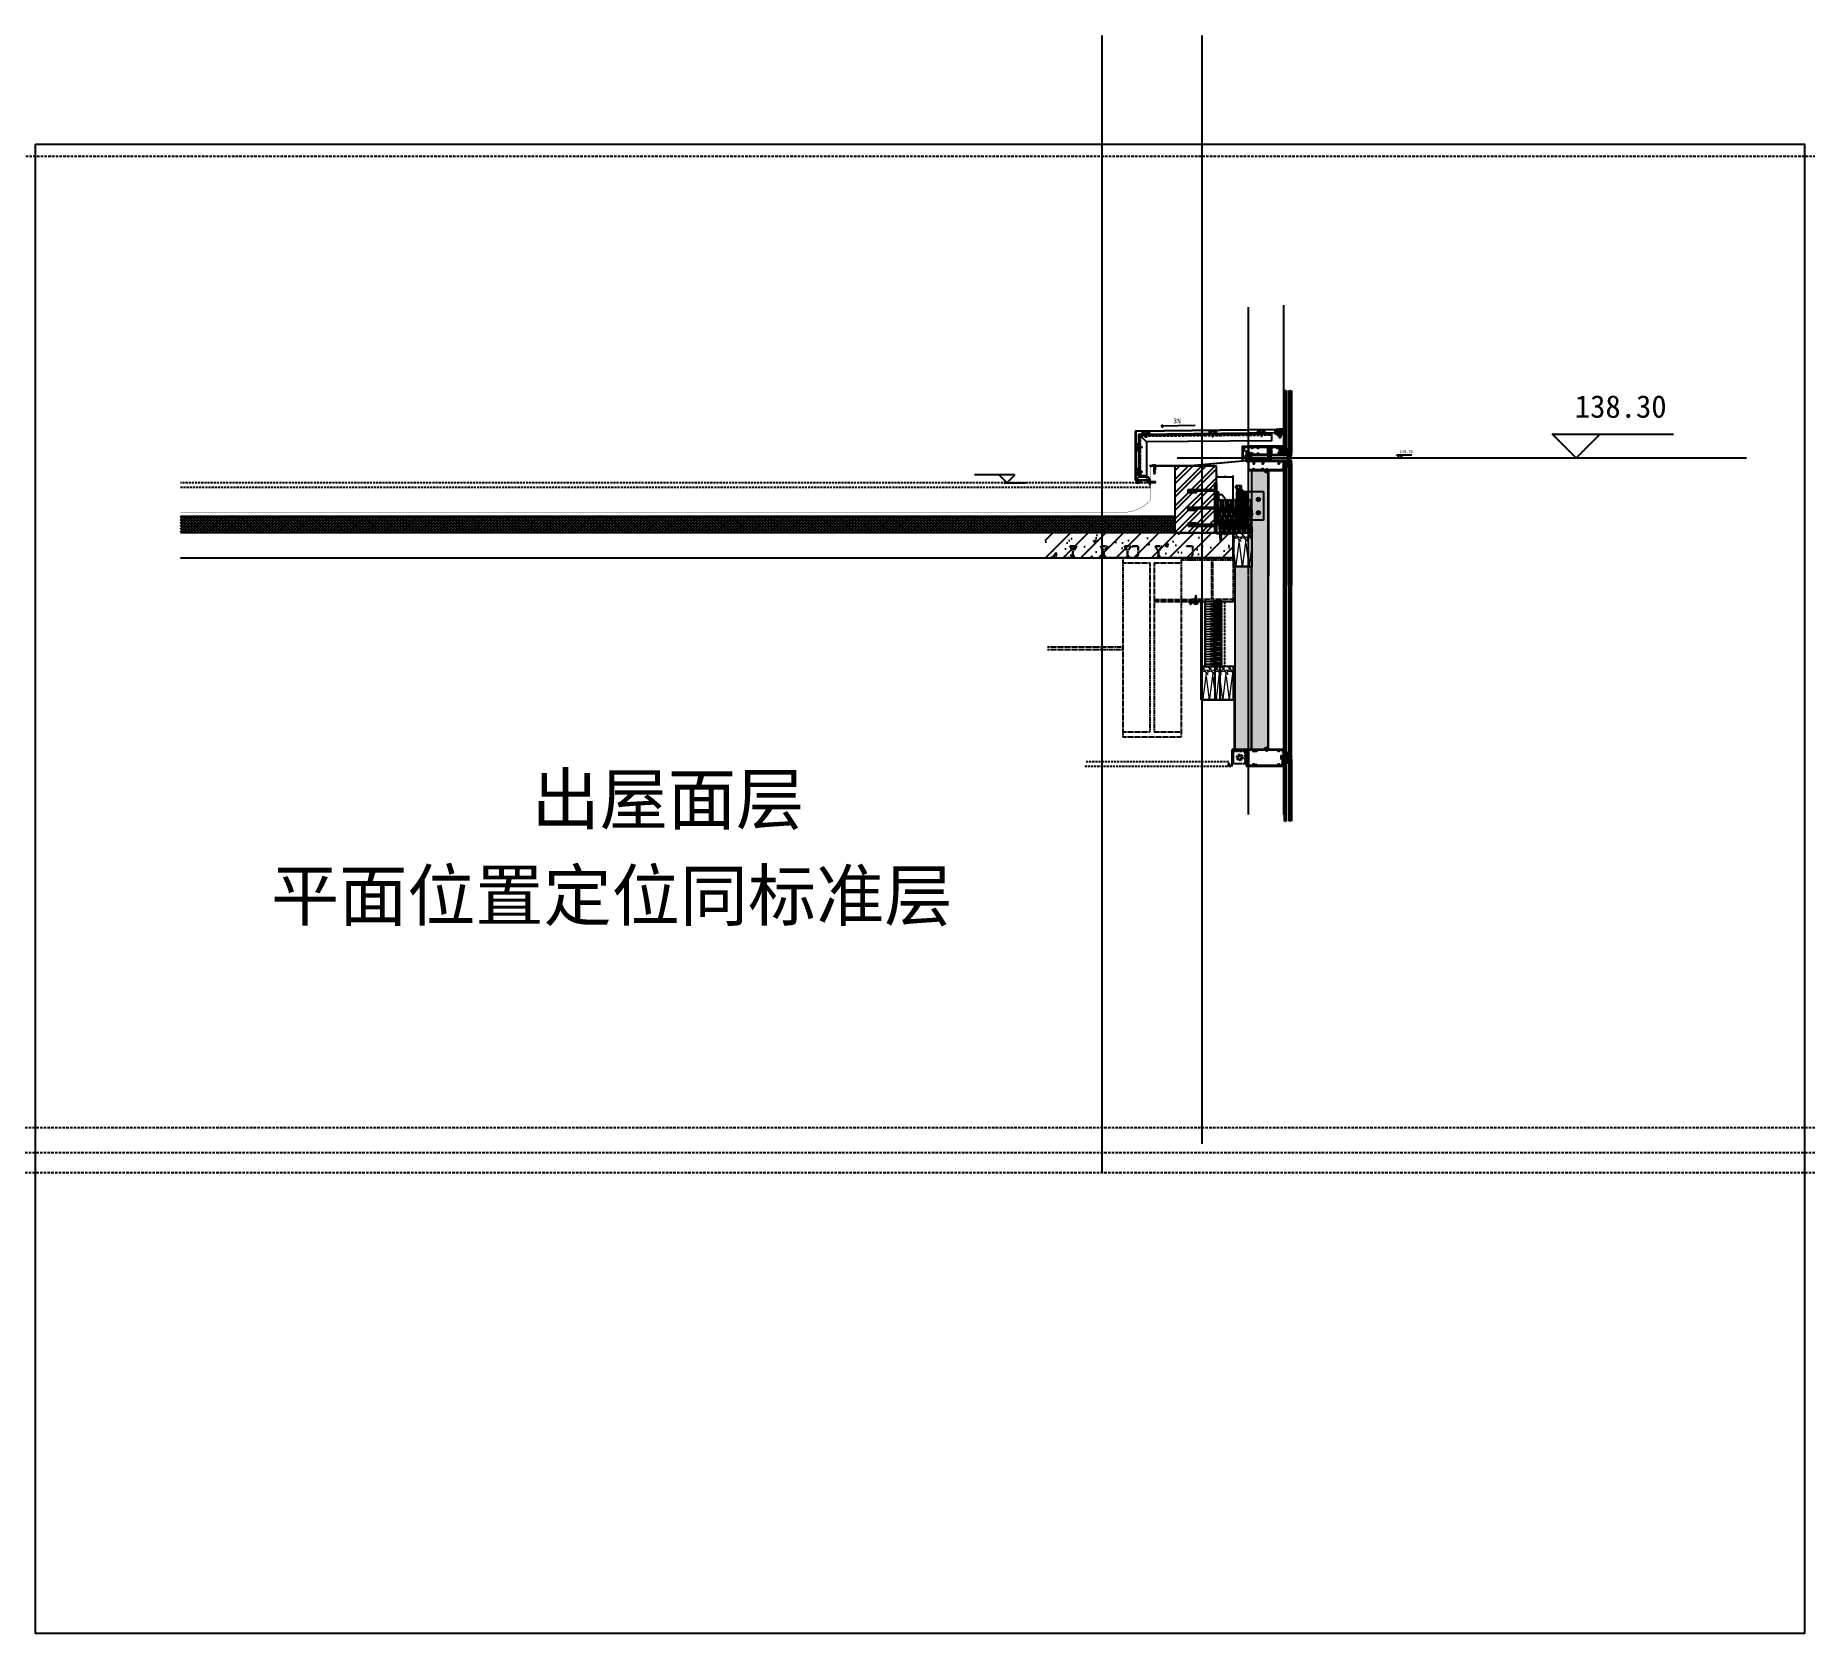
# Model space of a CAD drawing. Header units: millimetres. Extents: x 19684 to 58158, y -7929 to 13062.
# Drawn here: x 47535 to 58158, y -2179 to 7416 of the extents above; entities that cross this region are included whole.
import ezdxf

# ---------------------------------------------------------------- set-up
doc = ezdxf.new("R2010")
doc.units = ezdxf.units.MM
for name, pattern in [('ACAD_ISO02W100', [15, 12, -3]), ('ACAD_ISO04W100', [30, 24, -3, 0, -3]), ('CENTER', [2, 1.25, -0.25, 0.25, -0.25]), ('CENTER2', [28.575, 19.05, -3.175, 3.175, -3.175]), ('CONTINOUS', [0]), ('DASH', [0.35, 0.25, -0.1]), ('DASHED', [0.75, 0.5, -0.25]), ('HIDDEN', [0.375, 0.25, -0.125]), ('HIDDEN2', [0.1875, 0.125, -0.0625])]:
    doc.linetypes.add(name, pattern=pattern)
for name, color, linetype in [('01', 1, 'Continuous'), ('0BJECT', 7, 'Continuous'), ('4-LINE', 7, 'Continuous'), ('A-剖面填充', 8, 'Continuous'), ('Alum', 4, 'Continuous'), ('C18', 4, 'CENTER'), ('CASTFIX', 1, 'Continuous'), ('CEN', 3, 'ACAD_ISO04W100'), ('CENTER', 6, 'CENTER'), ('centre', 6, 'CENTER'), ('F-Alum', 4, 'Continuous'), ('F-Bolt', 32, 'Continuous'), ('F-center', 6, 'ACAD_ISO04W100'), ('F-dim', 1, 'Continuous'), ('F-gasket', 8, 'Continuous'), ('F-Gaskets', 8, 'Continuous'), ('F-Glass', 5, 'Continuous'), ('F-Glazing', 8, 'Continuous'), ('F-Insul', 8, 'Continuous'), ('F-Misc', 1, 'Continuous'), ('F-OTHERS', 8, 'Continuous'), ('F-seslants', 8, 'Continuous'), ('F-steel', 3, 'Continuous'), ('F-text', 7, 'Continuous'), ('F_CONC', 7, 'Continuous'), ('F_DASH', 8, 'ACAD_ISO02W100'), ('F_MISC', 8, 'Continuous'), ('FIXING', 6, 'Continuous'), ('FIXINGS BOLTS', 1, 'Continuous'), ('GLAZING', 8, 'Continuous'), ('HAT', 155, 'Continuous'), ('Hatch', 8, 'Continuous'), ('HIDDEN', 1, 'HIDDEN'), ('INSUL', 173, 'Continuous'), ('INTE_DASHED', 32, 'DASHED'), ('L18', 6, 'Continuous'), ('PJ', 4, 'Continuous'), ('POCHET', 8, 'Continuous'), ('REF', 1, 'HIDDEN'), ('SC', 6, 'Continuous'), ('SCREW', 6, 'Continuous'), ('STEEL', 34, 'Continuous'), ('TC', 4, 'Continuous'), ('TEXT', 7, 'Continuous'), ('VPORTS', 7, 'Continuous'), ('WELD', 6, 'Continuous'), ('虚线层', 6, 'ACAD_ISO02W100'), ('铝板', 7, 'Continuous')]:
    doc.layers.add(name, color=color, linetype=linetype)
doc.layers.add('1', color=3, linetype='Continuous', lineweight=15)
doc.layers.add('Sealant', color=1, linetype='Continuous', lineweight=25)
doc.styles.add('Arial', font='arial.ttf')
doc.styles.add('F-simhei', font='')
doc.styles.add('HZTXT', font='')
doc.styles.get('F-simhei').set_extended_font_data('SimHei')
doc.styles.get('HZTXT').set_extended_font_data('SimSun')
doc.dimstyles.new('Arup4', dxfattribs={"dimscale": 5, "dimtxt": 1.2, "dimasz": 1, "dimexe": 1.5, "dimexo": 1.5, "dimgap": 1, "dimtad": 1, "dimdec": 0, "dimdsep": 46, "dimtxsty": 'Arial', "dimblk": 'OBLIQUE', "dimcen": 0, "dimclrd": 1, "dimclre": 1, "dimclrt": 7, "dimadec": 0, "dimazin": 0, "dimtfac": 1, "dimtdec": 0, "dimtix": 1, "dimtofl": 0, "dimtmove": 2, "dimatfit": 3, "dimfxl": 5, "dimtolj": 1, "dimtzin": 0, "dimlwd": -1, "dimlwe": -1, "dimarcsym": 0})
pattern_1 = [(45, (41567.4629, 2291.4218), (-1.122532015, 1.122532015), []), (135, (41567.4629, 2291.4218), (-1.122532015, -1.122532015), [])]
pattern_2 = [(45, (41571.4629, 2291.4218), (-1.122532015, 1.122532015), [])]
pattern_3 = [(45, (41567.4629, 2291.4218), (-1.122532015, 1.122532015), [])]
pattern_4 = [(45, (41571.4629, 2291.4218), (-1.122532015, 1.122532015), [])]
pattern_5 = [(45, (0, 4), (-1.12253, 1.12253), []), (135, (0, 4), (-1.12253, -1.12253), [])]
pattern_6 = [(45, (0, 4), (-1.12253, 1.12253), [])]
pattern_7 = [(45, (0, 4), (-1.12253, 1.12253), [])]

msp = doc.modelspace()

# ---------------------------------------------------------------- texts
at = {"layer": 'F-text', "style": 'F-simhei'}
for s, height, p in [('138.30', 135, (56778.32, 5120.79)), ('138.30', 16.875, (55726.75, 4909.48)), ('出屋面层', 300, (50514.05, 2681.14)), ('平面位置定位同标准层', 300, (48949.29, 2102.92))]:
    msp.add_text(s, height=height, dxfattribs=at).set_placement(p)
at = {"layer": 'WELD', "insert": (54366.27, 5117.04), "char_height": 30, "attachment_point": 1, "style": 'HZTXT'}
msp.add_mtext_dynamic_manual_height_columns('3%', width=44.0975, gutter_width=7.5, heights=[0], dxfattribs=at)

# ---------------------------------------------------------------- blocks, each defined once
blk = doc.blocks.new('*U10')
at = {"layer": 'F-Misc'}
blk.add_lwpolyline([(0, -8), (0, 0), (-37, 0), (-37, -8)], close=True, dxfattribs=at)
for points in [[(0, -8), (-37, 0)], [(-37, -8), (0, 0)]]:
    blk.add_lwpolyline(points, dxfattribs=at)
blk = doc.blocks.new('*U11')
at = {"layer": 'HAT'}
h = blk.add_hatch(dxfattribs=at)
h.set_pattern_fill('ANSI33', color=256, scale=1.166667)
h.set_pattern_definition([(45, (-100240.1432, -27818.9836), (-2.61924128, 2.61924128), []), (45, (-100237.524, -27818.9836), (-2.61924128, 2.61924128), [1.85208327, -0.92604164])])
edge = h.paths.add_edge_path()
edge.add_arc((7, 26), 26.8, 254.853, 285.147, ccw=False)
edge.add_line((0, 0), (0, -11))
edge.add_arc((7, -11), 7.01, 2.9798, 177.0202, ccw=False)
edge.add_line((14, -11), (14, 0))
h = blk.add_hatch(dxfattribs=at)
h.set_pattern_fill('HEX', color=256, scale=1.166667)
h.set_pattern_definition([(0, (-100240.1432, -27818.9836), (0, 1.924740938), [1.111249964, -2.22249993]), (120, (-100240.1432, -27818.9836), (-1.666874548, -0.96237047), [1.111249964, -2.22249993]), (60, (-100239.032, -27818.9836), (-1.666874548, 0.96237047), [1.111249964, -2.22249993])])
edge = h.paths.add_edge_path()
edge.add_arc((7, -11), 7.01, 0, 360)
at = {"layer": '01'}
blk.add_lwpolyline([(14, 0, -0.132958), (0, 0), (0, -11, -0.9493), (14, -11)], format="xyb", close=True, dxfattribs=at)
blk.add_circle((7, -11), 7.01, dxfattribs=at)
blk = doc.blocks.new('ding1')
at = {"layer": 'CASTFIX'}
for p, q in [((1210, -4198), (1210, -4199)), ((1219, -4198), (1210, -4198)), ((1219, -4199), (1210, -4199)), ((1214, -4201), (1213, -4201)), ((1214, -4201), (1214, -4201)), ((1215, -4201), (1214, -4201)), ((1215, -4201), (1215, -4201)), ((1216, -4201), (1215, -4201)), ((1219, -4198), (1219, -4199))]:
    blk.add_line(p, q, dxfattribs=at)
at = {"layer": 'CASTFIX', "color": 8, "linetype": 'HIDDEN2'}
for p, q in [((1217, -4183), (1212, -4183)), ((1217, -4185), (1212, -4185)), ((1217, -4187), (1212, -4187)), ((1217, -4189), (1212, -4189)), ((1217, -4191), (1212, -4191)), ((1217, -4193), (1212, -4193)), ((1217, -4195), (1212, -4195)), ((1217, -4197), (1212, -4197)), ((1213, -4182), (1215, -4179)), ((1213, -4198), (1213, -4182)), ((1215, -4179), (1216, -4181)), ((1216, -4198), (1216, -4181))]:
    blk.add_line(p, q, dxfattribs=at)
at = {"layer": 'CASTFIX', "color": 9, "linetype": 'CENTER2'}
blk.add_line((1215, -4175), (1215, -4204), dxfattribs=at)
at = {"layer": 'CASTFIX'}
for centre, start, end in [((1213, -4198), 201.9199, 267.5066), ((1216, -4198), 272.4934, 338.0801)]:
    blk.add_arc(centre, 3.68, start, end, dxfattribs=at)
blk = doc.blocks.new('*U173')
at = {"layer": 'INSUL', "lineweight": 0}
h = blk.add_hatch(dxfattribs=at)
h.set_pattern_fill('岩棉', color=256, scale=100, style=0, pattern_type=2)
h.set_pattern_definition([(171.78891, (53.3, 199.0476), (-673.201724, 100.0000025), [3.3342, -696.8454]), (146.90866, (56.223, 197.1429), (-158.4004044, 100.0000014), [3.4887, -729.1451]), (132.32733, (58.3914, 194.762), (-178.2004573, 199.999999), [3.2205, -673.0858]), (114.797, (59.7115, 191.905), (-39.600101, 100), [3.1473, -327.3221]), (91.62022, (59.8057, 188.5714), (-19.80005, 599.9999997), [3.3347, -696.9453]), (82.824825, (50.09429, 111.42857), (138.600349442, 1099.999997034), [77.75174, -16250.113]), (97.175175, (69.70576, 111.42857), (-138.600352483, 1099.9999966515), [77.75174, -16250.113]), (88.37978, (59.9943, 188.5714), (19.800043, 600), [3.3347, -696.9453]), (65.203, (60.0886, 191.905), (39.600101, 100), [3.1473, -327.3221]), (47.67267, (61.4086, 194.762), (178.2004567, 199.9999997), [3.2205, -673.0858]), (33.09134, (63.5772, 197.1429), (158.400403, 100.0000036), [3.4887, -729.1451]), (8.21109, (66.5, 199.0476), (673.2017246, 100), [3.3342, -696.8454]), (87.16616, (50, 109.524), (19.800042, 300), [1.9071, -398.58265]), (103.9014, (50.4714, 107.619), (-79.200203, 300), [1.9622, -410.107]), (111.6036, (51.226, 105.714), (-19.80005, 100), [2.0487, -105.5067]), (122.76135, (52.4514, 103.8095), (-59.400154, 99.999999), [2.2651, -473.3977]), (138.29055, (54.0543, 102.381), (-118.800303, 100.000002), [2.1471, -448.7411]), (152.0035, (55.8457, 101.4286), (-178.200458, 99.999999), [2.0289, -424.0312]), (166.4772, (57.8257, 100.9524), (-396.001014, 100.000003), [2.0365, -425.62055]), (167.07075, (59.9, 100.476), (-415.801066, 100), [2.12825, -444.8039]), (12.92924, (59.9, 100.476), (415.801066, 99.999999), [2.12825, -444.8039]), (13.5228, (61.9743, 100.9524), (396.001015, 100), [2.0365, -425.62055]), (27.9965, (63.9543, 101.4286), (198.000505, 100.000004), [2.0289, -424.0312]), (41.70945, (65.7458, 102.381), (118.800302, 100.000003), [2.1471, -448.7411]), (57.23865, (67.3486, 103.8095), (198.000504, 300.000002), [2.2651, -473.3977]), (68.3964, (68.574, 105.714), (19.80005, 100), [2.0487, -105.5067]), (76.0986, (69.3286, 107.619), (19.800051, 100), [1.9622, -410.107]), (92.83384, (69.8, 109.524), (-19.80005, 300), [1.9071, -398.58265])])
h.paths.add_polyline_path([(0, 0), (1674, 0), (1674, 100), (0, 100)])
at = {"layer": 'INSUL'}
blk.add_lwpolyline([(0, 0), (1674, 0), (1674, 100), (0, 100)], close=True, dxfattribs=at)
blk = doc.blocks.new('steel slab')
at = {"layer": 'F_DASH', "ltscale": 2}
for p, q in [((-172, 0), (-199, 0)), ((16, 0), (-16, 0)), ((201, 0), (170, 0)), ((-204, -4), (-204, -56)), ((-203, -4), (-203, -55)), ((-203, -57), (-198, -63)), ((-202, -57), (-197, -62)), ((-202, -69), (-198, -65)), ((-201, -69), (-197, -65)), ((-201, -71), (-3, -71)), ((-201, -72), (-3, -72)), ((-172, -1), (-199, -1)), ((-170, -3), (-170, -6)), ((-169, -6), (-170, -6)), ((-169, -3), (-169, -6)), ((-19, -6), (-2, -32)), ((-18, -5), (0, -32)), ((16, -1), (-16, -1)), ((-2, -57), (-7, -62)), ((-3, -69), (-7, -65)), ((-1, -57), (-6, -63)), ((-2, -69), (-6, -65)), ((-1, -55), (-1, -33)), ((18, -5), (0, -32)), ((0, -56), (0, -33)), ((1, -55), (1, -33)), ((1, -57), (6, -63)), ((19, -6), (2, -32)), ((2, -57), (7, -62)), ((2, -69), (6, -65)), ((3, -69), (7, -65)), ((183, -71), (3, -71)), ((182, -72), (3, -72)), ((167, -6), (184, -32)), ((168, -5), (185, -32)), ((201, -1), (170, -1)), ((184, -57), (179, -62)), ((183, -69), (179, -65)), ((185, -57), (180, -63)), ((184, -69), (180, -65)), ((185, -55), (185, -33)), ((203, -5), (186, -32)), ((186, -56), (186, -33)), ((186, -57), (192, -63)), ((204, -6), (187, -32)), ((187, -55), (187, -33)), ((187, -57), (192, -62)), ((188, -69), (192, -65)), ((188, -69), (192, -65)), ((189, -71), (250, -71)), ((189, -72), (250, -72))]:
    blk.add_line(p, q, dxfattribs=at)
for centre, radius, start, end in [((-199, -4), 4.41, 90, 180), ((-172, -3), 3.31, 0, 90), ((-202, -56), 2.2, 180, 221.7268), ((-199, -4), 3.31, 90, 180), ((-201, -55), 2.2, 180, 221.7268), ((-201, -70), 1.76, 135, 270), ((-201, -70), 0.661, 135, 270), ((-199, -64), 1.1, 315, 41.7268), ((-199, -64), 2.2, 315, 41.7268), ((-172, -3), 2.2, 0, 90), ((-16, -4), 3.53, 90, 216.0339), ((-16, -4), 2.42, 90, 216.0339), ((-5, -64), 2.2, 138.2732, 225), ((-5, -64), 1.1, 138.2732, 225), ((-3, -70), 1.76, 270, 45), ((-3, -70), 0.661, 270, 45), ((-4, -33), 2.42, 0, 34.5906), ((-3, -55), 2.2, 318.2732, 0), ((-4, -33), 3.53, 0, 34.5906), ((-2, -56), 2.2, 318.2732, 0), ((4, -33), 3.53, 145.4094, 180), ((2, -56), 2.2, 180, 221.7268), ((4, -33), 2.42, 145.4094, 180), ((3, -55), 2.2, 180, 221.7268), ((3, -70), 1.76, 135, 270), ((3, -70), 0.661, 135, 270), ((5, -64), 1.1, 315, 41.7268), ((5, -64), 2.2, 315, 41.7268), ((16, -4), 3.53, 323.9661, 90), ((16, -4), 2.42, 323.9661, 90), ((170, -4), 3.53, 90, 216.0339), ((170, -4), 2.42, 90, 216.0339), ((181, -64), 2.2, 138.2732, 225), ((181, -64), 1.1, 138.2732, 225), ((183, -70), 1.76, 270, 45), ((183, -70), 0.661, 270, 45), ((182, -33), 2.42, 0, 34.5906), ((182, -55), 2.2, 318.2732, 0), ((182, -33), 3.53, 0, 34.5906), ((183, -56), 2.2, 318.2732, 0), ((189, -33), 3.53, 145.4094, 180), ((188, -56), 2.2, 180, 221.7268), ((189, -33), 2.42, 145.4094, 180), ((189, -55), 2.2, 180, 221.7268), ((189, -70), 1.76, 135, 270), ((189, -70), 0.661, 135, 270), ((191, -64), 2.2, 315, 41.7268), ((191, -64), 1.1, 315, 41.7268), ((201, -4), 3.53, 323.9661, 90), ((201, -4), 2.42, 323.9661, 90)]:
    blk.add_arc(centre, radius, start, end, dxfattribs=at)
blk = doc.blocks.new('塑料胀栓1')
for p, q in [((7, 12), (11, 15)), ((11, 9), (7, 12)), ((12, 16), (12, 15)), ((12, 13), (12, 11)), ((12, 8), (12, 9))]:
    blk.add_line(p, q)
at = {"layer": '0BJECT'}
for p, q in [((43, 13), (12, 13)), ((43, 11), (12, 11)), ((19, 16), (17, 16)), ((19, 8), (17, 8)), ((27, 16), (25, 16)), ((27, 8), (25, 8)), ((48, 16), (32, 16)), ((48, 8), (32, 8)), ((43, 13), (43, 11)), ((48, 16), (48, 8))]:
    blk.add_line(p, q, dxfattribs=at)
for centre, start, end in [((14, 18), 215.6634, 325.2508), ((14, 6), 34.7492, 144.3366), ((22, 18), 215.6634, 325.2508), ((22, 6), 34.7492, 144.3366), ((29, 18), 215.6634, 325.2508), ((29, 6), 34.7492, 144.3366)]:
    blk.add_arc(centre, 3.31, start, end, dxfattribs=at)
at = {"layer": '1', "color": 2, "linetype": 'Continuous'}
for p, q in [((11, 15), (9, 10)), ((12, 15), (9, 10)), ((12, 15), (9, 10)), ((12, 15), (9, 10)), ((9, 10), (9, 10)), ((9, 10), (9, 10)), ((9, 10), (9, 10)), ((15, 15), (11, 9)), ((14, 15), (11, 9)), ((12, 15), (11, 15)), ((11, 9), (11, 9)), ((12, 9), (11, 9)), ((15, 15), (12, 9)), ((15, 15), (12, 9)), ((14, 15), (12, 15)), ((12, 15), (12, 15)), ((12, 15), (12, 15)), ((12, 15), (12, 15)), ((14, 9), (12, 9)), ((12, 9), (12, 9)), ((18, 15), (14, 9)), ((17, 15), (14, 10)), ((15, 15), (14, 15)), ((15, 9), (14, 9)), ((17, 15), (15, 15)), ((18, 15), (15, 9)), ((18, 15), (15, 9)), ((15, 15), (15, 15)), ((15, 15), (15, 15)), ((17, 9), (15, 9)), ((15, 9), (15, 9)), ((15, 9), (15, 9)), ((18, 15), (17, 15)), ((20, 15), (17, 9)), ((18, 9), (17, 9)), ((18, 15), (18, 15)), ((18, 15), (18, 15)), ((20, 15), (18, 15)), ((21, 15), (18, 9)), ((21, 15), (18, 9)), ((21, 15), (18, 9)), ((18, 9), (18, 9)), ((18, 9), (18, 9)), ((21, 9), (18, 9)), ((21, 15), (20, 15)), ((24, 15), (21, 15)), ((24, 15), (21, 9)), ((24, 15), (21, 9)), ((24, 15), (21, 9)), ((24, 15), (21, 9)), ((21, 15), (21, 15)), ((21, 15), (21, 15)), ((24, 9), (21, 9)), ((21, 9), (21, 9)), ((21, 9), (21, 9)), ((21, 9), (21, 9)), ((24, 15), (24, 15)), ((24, 15), (24, 15)), ((24, 15), (24, 15)), ((27, 15), (24, 15)), ((27, 15), (24, 9)), ((27, 15), (24, 9)), ((27, 15), (24, 9)), ((27, 15), (24, 9)), ((24, 9), (24, 9)), ((24, 9), (24, 9)), ((24, 9), (24, 9)), ((27, 9), (24, 9)), ((27, 15), (27, 15)), ((27, 15), (27, 15)), ((27, 15), (27, 15)), ((30, 15), (27, 10)), ((30, 15), (27, 9)), ((30, 15), (27, 9)), ((30, 15), (27, 15)), ((28, 12), (27, 9)), ((27, 9), (27, 9)), ((27, 9), (27, 9)), ((28, 9), (27, 9)), ((31, 15), (28, 9)), ((30, 9), (28, 9)), ((32, 15), (29, 10)), ((33, 15), (29, 9)), ((33, 15), (30, 9)), ((33, 15), (30, 9)), ((32, 15), (30, 15)), ((31, 15), (30, 15)), ((30, 15), (30, 15)), ((30, 15), (30, 15)), ((32, 9), (30, 9)), ((30, 9), (30, 9)), ((31, 9), (30, 9)), ((31, 9), (31, 9)), ((35, 15), (32, 9)), ((33, 15), (32, 15)), ((33, 9), (32, 9)), ((36, 15), (33, 9)), ((36, 15), (33, 9)), ((36, 15), (33, 9)), ((35, 15), (33, 15)), ((33, 15), (33, 15)), ((33, 15), (33, 15)), ((36, 9), (33, 9)), ((33, 9), (33, 9)), ((33, 9), (33, 9)), ((36, 15), (35, 15)), ((39, 15), (36, 9)), ((39, 15), (36, 9)), ((39, 15), (36, 9)), ((39, 15), (36, 9)), ((39, 15), (36, 15)), ((36, 15), (36, 15)), ((36, 15), (36, 15)), ((36, 9), (36, 9)), ((39, 9), (36, 9)), ((36, 9), (36, 9)), ((36, 9), (36, 9)), ((42, 15), (39, 9)), ((42, 15), (39, 9)), ((42, 15), (39, 9)), ((42, 15), (39, 9)), ((42, 15), (39, 15)), ((39, 15), (39, 15)), ((39, 15), (39, 15)), ((39, 15), (39, 15)), ((42, 9), (39, 9)), ((39, 9), (39, 9)), ((39, 9), (39, 9)), ((39, 9), (39, 9)), ((45, 15), (42, 15)), ((46, 15), (42, 9)), ((45, 15), (42, 9)), ((45, 15), (42, 10)), ((42, 15), (42, 15)), ((42, 15), (42, 15)), ((42, 15), (42, 15)), ((43, 12), (42, 9)), ((43, 9), (42, 9)), ((42, 9), (42, 9)), ((42, 9), (42, 9)), ((46, 15), (43, 9)), ((45, 9), (43, 9)), ((46, 15), (45, 15)), ((45, 15), (45, 15)), ((48, 15), (45, 9)), ((49, 15), (45, 9)), ((46, 9), (45, 9)), ((45, 9), (45, 9)), ((46, 15), (46, 15)), ((48, 15), (46, 15)), ((49, 15), (46, 9)), ((49, 15), (46, 9)), ((46, 9), (46, 9)), ((48, 9), (46, 9)), ((49, 15), (48, 15)), ((51, 15), (48, 9)), ((49, 9), (48, 9)), ((49, 15), (49, 15)), ((49, 15), (49, 15)), ((51, 15), (49, 15)), ((52, 15), (49, 9)), ((52, 15), (49, 9)), ((52, 15), (49, 9)), ((49, 9), (49, 9)), ((52, 9), (49, 9)), ((49, 9), (49, 9)), ((52, 15), (51, 15)), ((52, 15), (52, 15)), ((52, 15), (52, 15)), ((55, 15), (52, 15)), ((55, 15), (52, 9)), ((55, 15), (52, 9)), ((55, 15), (52, 9)), ((55, 15), (52, 9)), ((52, 9), (52, 9)), ((52, 9), (52, 9)), ((52, 9), (52, 9)), ((55, 9), (52, 9)), ((55, 15), (55, 15)), ((55, 15), (55, 15)), ((55, 15), (55, 15)), ((57, 15), (55, 15)), ((57, 12), (55, 9)), ((56, 12), (55, 9)), ((57, 12), (55, 9)), ((57, 12), (55, 9)), ((55, 9), (55, 9)), ((55, 9), (55, 9)), ((57, 9), (55, 9)), ((55, 9), (55, 9)), ((57, 12), (56, 12)), ((57, 15), (57, 9)), ((57, 12), (57, 12)), ((57, 12), (57, 12))]:
    blk.add_line(p, q, dxfattribs=at)
at = {"layer": '1', "linetype": 'Continuous'}
for p, q in [((57, 17), (57, 15)), ((57, 17), (57, 17)), ((57, 15), (57, 8)), ((57, 8), (57, 7)), ((57, 7), (57, 7)), ((60, 13), (59, 13)), ((59, 13), (59, 11)), ((60, 11), (59, 11))]:
    blk.add_line(p, q, dxfattribs=at)
for centre, radius, start, end in [((56, 13), 3.64, 352.7136, 72.3215), ((56, 11), 4.04, 292.3465, 2.6185)]:
    blk.add_arc(centre, radius, start, end, dxfattribs=at)
at = {"layer": '1', "color": 2, "linetype": 'Continuous'}
for centre, start, end in [((57, 15), 270, 0), ((57, 9), 0, 90)]:
    blk.add_arc(centre, 0.2, start, end, dxfattribs=at)
at = {"layer": 'CEN'}
blk.add_line((66, 12), (7, 12), dxfattribs=at)
blk = doc.blocks.new('*U16')
at = {"layer": 'INSUL', "lineweight": 0}
h = blk.add_hatch(dxfattribs=at)
h.set_pattern_fill('岩棉', color=256, scale=200, style=0, pattern_type=2)
h.set_pattern_definition([(171.7889, (106.6, 398.095), (-1346.40345, 200.000005), [6.6684, -1393.691]), (146.9087, (112.446, 394.2857), (-316.80081, 200), [6.9775, -1458.2902]), (132.3273, (116.783, 389.524), (-356.400915, 400), [6.441, -1346.1716]), (114.797, (119.423, 383.81), (-79.2002, 200), [6.295, -654.644]), (91.6202, (119.6115, 377.143), (-39.6001, 1200), [6.6693, -1393.8906]), (82.82482, (100.18857, 222.85714), (277.20069888, 2199.99999407), [155.50348, -32500.226]), (97.17518, (139.41153, 222.85714), (-277.20070497, 2199.9999933), [155.50348, -32500.226]), (88.3798, (119.9886, 377.143), (39.60009, 1200), [6.6693, -1393.8906]), (65.203, (120.177, 383.81), (79.2002, 200), [6.295, -654.644]), (47.6727, (122.817, 389.524), (356.40091, 400), [6.441, -1346.1716]), (33.0913, (127.1544, 394.2857), (316.800806, 200.00001), [6.9775, -1458.2902]), (8.2111, (133, 398.095), (1346.40345, 200), [6.6684, -1393.691]), (87.166, (100, 219.048), (39.6001, 600), [3.814, -797.165]), (103.9014, (100.943, 215.238), (-158.4004, 600), [3.9245, -820.214]), (111.604, (102.45, 211.43), (-39.6, 200), [4.097, -211.013]), (122.7613, (104.903, 207.619), (-118.8003, 200), [4.53, -946.7955]), (138.2906, (108.109, 204.762), (-237.6006, 200), [4.294, -897.482]), (152.0035, (111.691, 202.857), (-356.4009, 200), [4.058, -848.0624]), (166.477, (115.6515, 201.905), (-792.00203, 200), [4.073, -851.241]), (167.0708, (119.8, 200.952), (-831.60213, 200), [4.2565, -889.608]), (12.9292, (119.8, 200.952), (831.60213, 200), [4.2565, -889.608]), (13.523, (123.949, 201.905), (792.00203, 200), [4.073, -851.241]), (27.9965, (127.909, 202.857), (396.001, 200), [4.058, -848.0624]), (41.7094, (131.4915, 204.762), (237.6006, 200), [4.294, -897.482]), (57.2387, (134.697, 207.619), (396.001, 600), [4.53, -946.7955]), (68.396, (137.15, 211.43), (39.6, 200), [4.097, -211.013]), (76.0986, (138.657, 215.238), (39.6001, 200), [3.9245, -820.214]), (92.834, (139.6, 219.048), (-39.6001, 600), [3.814, -797.165])])
h.paths.add_polyline_path([(0, 0), (113, 0), (113, 200), (0, 200)])
at = {"layer": 'INSUL'}
blk.add_lwpolyline([(0, 0), (113, 0), (113, 200), (0, 200)], close=True, dxfattribs=at)
blk = doc.blocks.new('fhd')
at = {"layer": 'F-OTHERS'}
blk.add_lwpolyline([(6, 0, -0.414214), (8, -1), (8, -2, -0.414214), (6, -3), (-6, -3, -0.414214), (-8, -2), (-8, -1, -0.414214), (-6, 0), (-2, 0), (2, 0)], format="xyb", close=True, dxfattribs=at)
for points in [[(-1, 35, 0.036206), (-2, 21)], [(-2, 5, 0.297843), (-2, 13, -0.036206), (-1, 27, -0.585039), (1, 27, -0.036206), (2, 13, 0.297843), (2, 5)], [(2, 21, 0.036206), (1, 35)]]:
    blk.add_lwpolyline(points, format="xyb", dxfattribs=at)
for points in [[(2, 0), (2, 35), (-2, 35), (-2, 0)], [(2, -3), (2, -12), (2, -13), (-2, -13), (-2, -12), (-2, -3)]]:
    blk.add_lwpolyline(points, dxfattribs=at)
blk = doc.blocks.new('钢梁')
at = {"layer": 'F_MISC', "linetype": 'DASH', "ltscale": 30}
blk.add_lwpolyline([(-250, -12), (0, -12), (0, 0), (-250, 0)], close=True, dxfattribs=at)
for points in [[(-129, -12), (-129, -250)], [(-121, -250), (-121, -12)], [(-129, -250), (-250, -250), (-250, -262), (0, -262), (0, -250), (-121, -250)]]:
    blk.add_lwpolyline(points, dxfattribs=at)
blk = doc.blocks.new('PG42x16')
at = {"layer": 'C18'}
blk.add_line((0, 3.8), (0, -17), dxfattribs=at)
at = {"layer": 'L18'}
for p, q in [((-1.5, 0), (-1.5, -0.4)), ((1.5, 0), (1.5, -1.3)), ((-2.1, -0.7), (-1.5, -0.4)), ((-2.1, -0.7), (-1.4, -0.6)), ((-2.1, -0.7), (-1.5, -1)), ((-2.1, -2.1), (2.1, -1.6)), ((-2.1, -2.1), (-1.5, -1.8)), ((-2.1, -2.1), (-1.5, -2.4)), ((-2.1, -3.5), (2.1, -3)), ((-2.1, -3.5), (-1.5, -3.2)), ((-2.1, -3.5), (-1.5, -3.8)), ((-2.1, -4.9), (2.1, -4.4)), ((-2.1, -4.9), (-1.5, -4.6)), ((-2.1, -4.9), (-1.5, -5.2)), ((-2.1, -6.3), (2.1, -5.8)), ((-2.1, -6.3), (-1.5, -6)), ((-2.1, -6.3), (-1.5, -6.6)), ((-2.1, -7.7), (2.1, -7.2)), ((-2.1, -7.7), (-1.5, -7.4)), ((-2.1, -7.7), (-1.5, -8)), ((-2.1, -9.1), (2.1, -8.6)), ((-2.1, -9.1), (-1.5, -8.8)), ((-2.1, -9.1), (-1.5, -9.4)), ((-2.1, -10.5), (2.1, -10)), ((-2.1, -10.5), (-1.5, -10.2)), ((-2.1, -10.5), (-1.5, -10.8)), ((-2.1, -11.9), (2.1, -11.4)), ((-2.1, -11.9), (-1.5, -11.6)), ((-2.1, -11.9), (-1.5, -12.2)), ((-1.6, -13.2), (1.7, -12.8)), ((-1.6, -13.2), (-1.3, -12.9)), ((-1.6, -13.2), (-1, -13.5)), ((-1.5, -0.4), (-1.4, -0.4)), ((-1.5, -1), (-1.4, -1)), ((-1.5, -1), (-1.5, -1.8)), ((-1.5, -1.8), (1.5, -1.3)), ((-1.5, -2.4), (1.5, -1.9)), ((-1.5, -2.4), (-1.5, -3.2)), ((-1.5, -3.2), (1.5, -2.7)), ((-1.5, -3.8), (1.5, -3.3)), ((-1.5, -3.8), (-1.5, -4.6)), ((-1.5, -4.6), (1.5, -4.1)), ((-1.5, -5.2), (1.5, -4.7)), ((-1.5, -5.2), (-1.5, -6)), ((-1.5, -6), (1.5, -5.5)), ((-1.5, -6.6), (1.5, -6.1)), ((-1.5, -6.6), (-1.5, -7.4)), ((-1.5, -7.4), (1.5, -6.9)), ((-1.5, -8), (1.5, -7.5)), ((-1.5, -8), (-1.5, -8.8)), ((-1.5, -8.8), (1.5, -8.3)), ((-1.5, -9.4), (1.5, -8.9)), ((-1.5, -9.4), (-1.5, -10.2)), ((-1.5, -10.2), (1.5, -9.7)), ((-1.5, -10.8), (1.5, -10.3)), ((-1.5, -10.8), (-1.5, -11.6)), ((-1.5, -11.6), (1.5, -11.1)), ((-1.5, -12.2), (1.5, -11.7)), ((-1.5, -12.2), (-1.5, -12.3)), ((-1.3, -12.9), (-1.5, -12.3)), ((-1.4, -0.4), (-1.4, -1)), ((-1.3, -12.9), (1.4, -12.5)), ((-1, -13.5), (1.2, -13.2)), ((-0.7, -14.3), (-1, -13.5)), ((-0.9, -14.6), (-0.7, -14.3)), ((-0.9, -14.6), (1, -14.3)), ((-0.9, -14.6), (-0.5, -14.8)), ((-0.7, -14.3), (0.8, -14)), ((-0.5, -14.8), (0.6, -14.7)), ((0, -16), (-0.5, -14.8)), ((0, -16), (0.6, -14.7)), ((1, -14.3), (0.6, -14.7)), ((0.8, -14), (1.2, -13.2)), ((1, -14.3), (0.8, -14)), ((1.7, -12.8), (1.2, -13.2)), ((1.4, -12.5), (1.5, -12.3)), ((1.7, -12.8), (1.4, -12.5)), ((2.1, -10), (1.5, -9.7)), ((2.1, -10), (1.5, -10.3)), ((1.5, -10.3), (1.5, -11.1)), ((2.1, -11.4), (1.5, -11.1)), ((2.1, -11.4), (1.5, -11.7)), ((1.5, -11.7), (1.5, -12.3)), ((2.1, -1.6), (1.5, -1.3)), ((2.1, -1.6), (1.5, -1.9)), ((1.5, -1.9), (1.5, -2.7)), ((2.1, -3), (1.5, -2.7)), ((2.1, -3), (1.5, -3.3)), ((1.5, -3.3), (1.5, -4.1)), ((2.1, -4.4), (1.5, -4.1)), ((2.1, -4.4), (1.5, -4.7)), ((1.5, -4.7), (1.5, -5.5)), ((2.1, -5.8), (1.5, -5.5)), ((2.1, -5.8), (1.5, -6.1)), ((1.5, -6.1), (1.5, -6.9)), ((2.1, -7.2), (1.5, -6.9)), ((2.1, -7.2), (1.5, -7.5)), ((1.5, -7.5), (1.5, -8.3)), ((2.1, -8.6), (1.5, -8.3)), ((2.1, -8.6), (1.5, -8.9)), ((1.5, -8.9), (1.5, -9.7))]:
    blk.add_line(p, q, dxfattribs=at)
blk.add_lwpolyline([(4, 0.2), (4, 1.1, 0.257344), (3.5, 2.1, 0.110418), (0.8, 3.1), (0.8, 2.7), (-0.8, 2.7), (-0.8, 3.1, 0.110418), (-3.5, 2.1, 0.257344), (-4, 1.1), (-4, 0.2, 0.414214), (-3.8, 0), (3.8, 0, 0.414214)], format="xyb", close=True, dxfattribs=at)
blk = doc.blocks.new('*U172')
at = {"lineweight": 0, "rotation": 90}
blk.add_blockref('PG42x16', (0, 0), dxfattribs=at)
blk = doc.blocks.new('fsst3.5')
at = {"layer": 'CENTER', "ltscale": 2}
for p, q in [((-57439, 109442), (-57425, 109442)), ((-57432, 109448), (-57432, 109435))]:
    blk.add_line(p, q, dxfattribs=at)
at = {"layer": 'TEXT', "color": 0, "ltscale": 5}
for p, q in [((-57432, 109442), (-57434, 109442)), ((-57432, 109442), (-57434, 109442)), ((-57433, 109442), (-57432, 109443)), ((-57433, 109443), (-57433, 109442)), ((-57433, 109443), (-57433, 109443)), ((-57433, 109442), (-57432, 109441)), ((-57433, 109442), (-57433, 109442)), ((-57432, 109443), (-57432, 109444)), ((-57432, 109443), (-57431, 109444)), ((-57432, 109444), (-57431, 109444)), ((-57432, 109444), (-57432, 109443)), ((-57432, 109443), (-57432, 109443)), ((-57432, 109443), (-57432, 109442)), ((-57432, 109443), (-57432, 109443)), ((-57432, 109442), (-57432, 109442)), ((-57432, 109442), (-57432, 109442)), ((-57432, 109442), (-57432, 109440)), ((-57432, 109442), (-57431, 109440)), ((-57432, 109442), (-57432, 109441)), ((-57432, 109441), (-57432, 109441)), ((-57432, 109441), (-57432, 109440)), ((-57432, 109440), (-57431, 109440)), ((-57431, 109444), (-57431, 109443)), ((-57431, 109442), (-57431, 109443)), ((-57431, 109443), (-57431, 109443)), ((-57431, 109443), (-57431, 109442)), ((-57431, 109443), (-57430, 109443)), ((-57431, 109442), (-57431, 109442)), ((-57431, 109442), (-57430, 109442)), ((-57431, 109442), (-57430, 109442)), ((-57431, 109442), (-57431, 109441)), ((-57431, 109442), (-57431, 109441)), ((-57431, 109442), (-57430, 109442)), ((-57431, 109441), (-57431, 109441)), ((-57431, 109441), (-57431, 109440)), ((-57430, 109443), (-57430, 109442))]:
    blk.add_line(p, q, dxfattribs=at)
blk.add_circle((-57432, 109442), 3.44, dxfattribs=at)
for centre, start, end in [((-57432, 109443), 268.9951, 1.0049), ((-57431, 109443), 178.9951, 271.0049), ((-57432, 109442), 358.9951, 91.0049), ((-57431, 109442), 88.9951, 181.0049)]:
    blk.add_arc(centre, 0.254, start, end, dxfattribs=at)
blk = doc.blocks.new('UTU6')
at = {"layer": 'Hatch'}
h = blk.add_hatch(dxfattribs=at)
h.set_pattern_fill('ANSI38', color=256, angle=360, style=0)
h.set_pattern_definition([(45, (29694.665, -109431.1286), (-1.122532015, 1.122532015), []), (135, (29694.665, -109431.1286), (-3.367596045, 1.122532015), [3.96875, -2.38125])])
h.paths.add_polyline_path([(20, -12), (-20, -12), (-20, -10), (20, -10)])
blk.add_lwpolyline([(20, -12), (-20, -12), (-20, -10), (20, -10)], close=True, dxfattribs=at)
at = {"layer": 'Hatch', "color": 4}
blk.add_lwpolyline([(20, -34), (-20, -34), (-20, -12), (20, -12)], close=True, dxfattribs=at)
at = {"layer": 'INTE_DASHED', "color": 4, "ltscale": 5}
blk.add_line((-20, -15), (20, -15), dxfattribs=at)
at = {"extrusion": (2.9541e-08, 1.08093e-10, -1), "xscale": 1.142857142855066, "yscale": 1.142857142855066, "zscale": -1.142857142857139, "rotation": 89.9999999850444}
blk.add_blockref('*U172', (0, -15, 0), dxfattribs=at)
at = {"layer": 'TEXT', "color": 0, "linetype": 'Continuous', "rotation": 179.9999999999999}
blk.add_blockref('fsst3.5', (-57442, 109415, 0), dxfattribs=at)
at = {"layer": 'TEXT', "color": 0, "linetype": 'Continuous', "xscale": -1, "rotation": 179.9999999999999}
blk.add_blockref('fsst3.5', (57442, 109415, 0), dxfattribs=at)
blk = doc.blocks.new('NO8x12P')
at = {"layer": 'CEN', "linetype": 'CENTER', "ltscale": 0.2}
blk.add_line((0, -13), (0, 3), dxfattribs=at)
at = {"layer": 'SCREW'}
for p, q in [((-2, 0), (2, 0)), ((0, 1), (-1, 2)), ((0, 1), (1, 2)), ((-2, -1), (-1, -1)), ((2, -1), (-2, -1)), ((2, -2), (-2, -3)), ((-2, -3), (-1, -3)), ((2, -4), (-2, -5)), ((-2, -5), (-1, -5)), ((2, -6), (-2, -6)), ((-2, -6), (-1, -7)), ((2, -7), (-2, -8)), ((-2, -8), (-1, -8)), ((-1, 0), (-1, -1)), ((-1, -1), (-1, -2)), ((1, -2), (-1, -2)), ((-1, -3), (-1, -4)), ((1, -3), (-1, -4)), ((-1, -5), (-1, -6)), ((1, -5), (-1, -5)), ((-1, -7), (-1, -7)), ((1, -7), (-1, -7)), ((-1, -8), (-1, -9)), ((1, -8), (-1, -9)), ((1, -9), (-1, -10)), ((-1, -10), (-1, -11)), ((-1, -10), (-1, -10)), ((-1, -11), (0, -11)), ((1, -11), (-1, -11)), ((1, -10), (0, -10)), ((0, -11), (0, -12)), ((0, -12), (0, -11)), ((0, -11), (0, -12)), ((1, 0), (1, 0)), ((1, 0), (2, -1)), ((1, -2), (1, -1)), ((1, -2), (2, -2)), ((1, -4), (1, -3)), ((1, -4), (2, -4)), ((1, -5), (2, -6)), ((1, -5), (1, -5)), ((1, -7), (2, -7)), ((1, -7), (1, -7)), ((1, -9), (1, -9)), ((1, -9), (1, -9)), ((1, -11), (1, -10)), ((1, -11), (1, -11))]:
    blk.add_line(p, q, dxfattribs=at)
blk.add_lwpolyline([(0, 0), (-4, 0), (-4, 1, -0.221574), (-3, 2, -0.055268), (-2, 2, -0.010164), (-1, 2, -0.035794), (0, 2, -0.000525), (0, 2, -0.000525), (0, 2, -0.035794), (1, 2, -0.010164), (2, 2, -0.055268), (3, 2, -0.221574), (4, 1), (4, 0)], format="xyb", close=True, dxfattribs=at)
blk = doc.blocks.new('A$C7DD26159')
at = {"layer": 'FIXING', "xscale": -1, "rotation": 359.9999999999999}
blk.add_blockref('NO8x12P', (0, 0), dxfattribs=at)
blk = doc.blocks.new('8MMJF')
at = {"ltscale": 5}
h = blk.add_hatch(dxfattribs=at)
h.set_pattern_fill('HONEY', color=251, scale=0.75, style=0)
h.set_pattern_definition([(0, (65572.6176, -121989.9938), (1.7859375, 1.03111125), [1.190625, -2.38125]), (120, (65572.6176, -121989.9938), (-1.785937287, 1.0311116196), [1.190625, -2.38125]), (60, (65572.6176, -121989.9938), (2.13e-07, 2.0622228696), [-2.38125, 1.190625])])
edge = h.paths.add_edge_path()
edge.add_ellipse((-9.5, 0), major_axis=(-5, 0), ratio=0.8, start_angle=0, end_angle=360)
at = {"ltscale": 10}
h = blk.add_hatch(dxfattribs=at)
h.set_pattern_fill('DOTS', color=251, scale=0.5, style=0)
h.set_pattern_definition([(0, (65572.6176, -121989.99385), (0.396875, 0.79375), [0, -0.79375])])
edge = h.paths.add_edge_path()
edge.add_line((0, 4), (-9.5, 4))
edge.add_ellipse((-9.5, 0), major_axis=(-5, 0), ratio=0.8, start_angle=90, end_angle=270, ccw=False)
edge.add_line((-8.9, -4), (0, -4))
edge.add_arc((7.5, 0), 8.5, 151.9275, 208.0725, ccw=False)
at = {"color": 6, "linetype": 'CONTINOUS'}
blk.add_lwpolyline([(-9.5, 4), (0, 4, 0.25), (0, -4), (-9.5, -4)], format="xyb", dxfattribs=at)
blk.add_ellipse((-9.5, 0), major_axis=(-5, 0), ratio=0.8, dxfattribs=at)
blk = doc.blocks.new('PG42-13')
at = {"layer": 'F-center', "color": 8, "ltscale": 0.1}
blk.add_line((0, 4), (0, -14), dxfattribs=at)
at = {"layer": 'SC'}
for p, q in [((-2, 0), (-2, -2)), ((2, 0), (2, -1)), ((-2, -2), (2, -1)), ((-2, -2), (2, -1)), ((-2, -3), (2, -2)), ((-2, -2), (2, -2)), ((-2, -2), (-2, -3)), ((-2, -2), (-2, -2)), ((-2, -2), (-2, -2)), ((-2, -4), (2, -3)), ((-2, -3), (2, -3)), ((-2, -3), (-2, -3)), ((-2, -3), (-2, -4)), ((-2, -4), (2, -4)), ((-2, -5), (2, -4)), ((-2, -5), (-2, -4)), ((-2, -4), (-2, -4)), ((-2, -6), (2, -5)), ((-2, -5), (2, -5)), ((-2, -5), (-2, -6)), ((-2, -5), (-2, -5)), ((-2, -6), (2, -6)), ((-2, -6), (2, -6)), ((-2, -6), (-2, -6)), ((-2, -6), (-2, -6)), ((-2, -6), (-2, -7)), ((-2, -8), (2, -7)), ((-2, -8), (2, -7)), ((-2, -7), (2, -7)), ((-2, -8), (-2, -7)), ((-2, -9), (2, -8)), ((-2, -9), (2, -8)), ((-2, -8), (-2, -8)), ((-2, -8), (-2, -9)), ((-2, -9), (2, -9)), ((-2, -9), (-2, -9)), ((-2, -9), (-2, -9)), ((-2, -9), (-2, -9)), ((-1, -10), (-2, -9)), ((-2, -10), (2, -10)), ((-2, -10), (-1, -10)), ((-2, -10), (-1, -11)), ((-1, -10), (1, -10)), ((-1, -11), (1, -10)), ((-1, -11), (-1, -11)), ((-1, -11), (1, -11)), ((-1, -12), (1, -11)), ((-1, -12), (-1, -11)), ((-1, -12), (0, -12)), ((0, -13), (1, -12)), ((0, -12), (1, -12)), ((0, -13), (0, -12)), ((1, -10), (2, -9)), ((2, -10), (1, -10)), ((2, -10), (1, -10)), ((1, -11), (1, -10)), ((1, -11), (1, -12)), ((1, -11), (1, -11)), ((2, 0), (2, -1)), ((2, -1), (2, -2)), ((2, -1), (2, -1)), ((2, -3), (2, -2)), ((2, -2), (2, -2)), ((2, -3), (2, -4)), ((2, -3), (2, -3)), ((2, -4), (2, -5)), ((2, -4), (2, -4)), ((2, -6), (2, -5)), ((2, -5), (2, -5)), ((2, -6), (2, -6)), ((2, -6), (2, -7)), ((2, -7), (2, -7)), ((2, -7), (2, -7)), ((2, -7), (2, -8)), ((2, -8), (2, -8)), ((2, -8), (2, -9)), ((2, -9), (2, -9))]:
    blk.add_line(p, q, dxfattribs=at)
blk = doc.blocks.new('*U171')
at = {"layer": 'SC', "color": 6}
blk.add_lwpolyline([(4, 0), (4, 1, 0.257344), (3, 2, 0.110418), (1, 3), (1, 3), (-1, 3), (-1, 3, 0.110418), (-3, 2, 0.257344), (-4, 1), (-4, 0, 0.414214), (-4, 0), (4, 0, 0.414214)], format="xyb", close=True, dxfattribs=at)
at = {"layer": 'SC'}
blk.add_blockref('PG42-13', (0, 0), dxfattribs=at)
blk = doc.blocks.new('A$C299622F7')
at = {"layer": 'F-Glazing', "linetype": 'ByBlock'}
h = blk.add_hatch(dxfattribs=at)
h.set_pattern_fill('DOTS', color=8, angle=22.2176)
h.set_pattern_definition([(22.21760263, (-370552.9303, -168464.7324), (0.134543818, 1.7697720965), [0, -1.5875])])
edge = h.paths.add_edge_path()
edge.add_arc((-6, 5), 7.89, 273.0018, 317.7936)
edge.add_line((0, 0), (1, -3))
edge.add_line((1, -3), (-4, -5))
edge.add_line((-4, -5), (-5, -3))
h = blk.add_hatch(dxfattribs=at)
h.set_pattern_fill('ANSI37', color=8, angle=22.2176)
h.set_pattern_definition([(67.2176026, (-370556.7116, -168458.475), (-2.927293365, 1.22946271), []), (157.2176026, (-370556.7116, -168458.475), (-1.22946271, -2.927293365), [])])
h.paths.add_polyline_path([(0, -16), (5, -13), (1, -3), (-4, -5)])
at = {"layer": 'F-Glazing', "color": 8, "linetype": 'ByBlock'}
blk.add_lwpolyline([(1, -3), (-4, -5), (0, -16), (5, -13)], close=True, dxfattribs=at)
blk.add_arc((-6, 5), 7.89, 273.0018, 317.7936, dxfattribs=at)
at = {"layer": 'REF', "linetype": 'ByBlock', "elevation": 0}
for points in [[(-13, -38), (-32, -46), (-33, -43), (-14, -35)], [(2, -21), (5, -13), (8, -19), (0, -16)]]:
    blk.add_lwpolyline(points, dxfattribs=at)
at = {"layer": 'REF', "linetype": 'ByBlock'}
blk.add_lwpolyline([(-13, -38), (-5, -56), (4, -53), (2, -21), (-5, -3), (-24, -10), (-14, -35)], dxfattribs=at)
at = {"layer": 'REF', "linetype": 'ByBlock', "elevation": 0}
blk.add_lwpolyline([(0, -22), (-7, -5), (-21, -11), (-4, -54), (2, -51)], close=True, dxfattribs=at)
at = {"layer": 'REF', "linetype": 'ByBlock'}
blk.add_lwpolyline([(5, -13), (0, -16), (2, -21), (8, -19)], close=True, dxfattribs=at)
blk = doc.blocks.new('A$C714F5CF6')
at = {"ltscale": 0.5}
h = blk.add_hatch(color=7, dxfattribs=at)
edge = h.paths.add_edge_path()
edge.add_line((0, 3), (0, 0))
edge.add_line((0, 0), (3, 0))
edge.add_ellipse((0, 0), major_axis=(-2.27, 2.27), ratio=1, start_angle=225, end_angle=315)
edge = h.paths.add_edge_path()
edge.add_line((0, 0), (-3, 0))
edge.add_ellipse((0, 0), major_axis=(-2.27, 2.27), ratio=1, start_angle=45, end_angle=135)
edge.add_line((0, -3), (0, 0))
at = {"color": 7, "ltscale": 0.5}
for p, q in [((5, 0), (-5, 0)), ((0, 5), (0, -5))]:
    blk.add_line(p, q, dxfattribs=at)
blk.add_circle((0, 0), 3.21, dxfattribs=at)
blk = doc.blocks.new('*U19')
at = {"layer": 'F-Misc'}
blk.add_lwpolyline([(0, -10), (0, 0), (-8, 0), (-8, -10)], close=True, dxfattribs=at)
for points in [[(0, -10), (-8, 0)], [(-8, -10), (0, 0)]]:
    blk.add_lwpolyline(points, dxfattribs=at)
blk = doc.blocks.new('A$C7BD36DE1')
at = {"color": 8, "linetype": 'CENTER', "extrusion": (1.84451e-07, -9.32712e-07, 1)}
blk.add_line((-5, 0, 0), (20, 0, 0), dxfattribs=at)
at = {"color": 8, "linetype": 'DASHED', "extrusion": (1.84451e-07, -9.32712e-07, 1)}
for p, q in [((3, 3, 0), (0, 6, 0)), ((0, 6, 0), (0, -6, 0)), ((0, 1, 0), (2, 1, 0)), ((2, 1, 0), (2, -1, 0)), ((17, 3, 0), (3, 3, 0)), ((3, -3, 0), (3, 3, 0)), ((3, 2, 0), (17, 2, 0)), ((17, 2, 0), (17, 3, 0)), ((17, -3, 0), (17, 2, 0)), ((2, -1, 0), (0, -1, 0)), ((0, -6, 0), (3, -3, 0)), ((3, -3, 0), (17, -3, 0)), ((3, -3, 0), (17, -3, 0)), ((17, -3, 0), (17, -3, 0))]:
    blk.add_line(p, q, dxfattribs=at)
blk = doc.blocks.new('A$C57E61DF8')
at = {"layer": 'GLAZING'}
h = blk.add_hatch(dxfattribs=at)
h.set_pattern_fill('ANSI37', color=256, scale=10)
h.set_pattern_definition([(45, (33510.5937, 50850.5691), (-0.883883476, 0.883883476), []), (135, (33510.5937, 50850.5691), (-0.883883476, -0.883883476), [])])
h.paths.add_polyline_path([(0, -11), (0, -11), (-1, -10), (-1, -10), (-1, -10), (-2, -11), (-2, -11), (-2, -11), (-3, -10), (-3, -10), (-3, -10), (-4, -11), (-4, -11), (-4, -11), (-5, -10), (-6, -11), (-6, -11), (-7, -11), (-7, -11), (-7, -11), (-6, -10), (-6, -9), (-6, -8), (-5, -3), (-5, -3), (-2, -3), (-2, -2), (-2, -2), (-3, -2), (-3, -1), (-3, -1), (-2, 0), (0, 0), (2, 0), (3, -1), (3, -1), (3, -2), (2, -2), (2, -2), (2, -3), (4, -3), (5, -3), (5, -10), (4, -11), (4, -11), (4, -11), (4, -11), (3, -10), (3, -10), (3, -10), (2, -11), (2, -11), (2, -11), (1, -10), (1, -10), (1, -10), (0, -11)])
at = {"layer": 'GLAZING', "flags": 128}
blk.add_lwpolyline([(0, -11), (0, -11), (-1, -10), (-1, -10), (-1, -10), (-2, -11), (-2, -11), (-2, -11), (-3, -10), (-3, -10), (-3, -10), (-4, -11), (-4, -11), (-4, -11), (-5, -10), (-6, -11), (-6, -11), (-7, -11), (-7, -11), (-7, -11), (-6, -10), (-6, -9), (-6, -8), (-5, -3), (-5, -3), (-2, -3), (-2, -2), (-2, -2), (-3, -2), (-3, -1), (-3, -1), (-2, 0), (0, 0), (2, 0), (3, -1), (3, -1), (3, -2), (2, -2), (2, -2), (2, -3), (4, -3), (5, -3), (5, -10), (4, -11), (4, -11), (4, -11), (4, -11), (3, -10), (3, -10), (3, -10), (2, -11), (2, -11), (2, -11), (1, -10), (1, -10), (1, -10), (0, -11)], close=True, dxfattribs=at)
blk = doc.blocks.new('*U12')
at = {"layer": 'F-Misc'}
blk.add_lwpolyline([(0, -14), (0, 0), (-8, 0), (-8, -14)], close=True, dxfattribs=at)
for points in [[(0, -14), (-8, 0)], [(-8, -14), (0, 0)]]:
    blk.add_lwpolyline(points, dxfattribs=at)
blk = doc.blocks.new('A$C094F658A')
at = {"layer": 'F-gasket'}
h = blk.add_hatch(dxfattribs=at)
h.set_pattern_fill('HONEY', color=256, scale=20, style=0)
h.set_pattern_definition([(0, (-39612.6658, -7734.5343), (3.75, 2.16506351), [2.5, -5]), (120, (-39612.6658, -7734.5343), (-3.75, 2.16506351), [2.5, -5]), (60, (-39612.6658, -7734.5343), (8e-16, 4.33012702), [-5, 2.5])])
edge = h.paths.add_edge_path()
edge.add_line((-246, 2), (-246, 17))
edge.add_line((-246, 17), (-257, 17))
edge.add_line((-257, 17), (-261, 17))
edge.add_line((-261, 17), (-261, 2))
edge.add_line((-261, 2), (-261, -6))
edge.add_arc((-259, -6), 2, 180, 270)
edge.add_line((-259, -8), (-246, -8))
edge.add_arc((-246, -7), 0.5, 180, 270, ccw=False)
edge.add_line((-246, -7), (-246, 2))
h = blk.add_hatch(dxfattribs=at)
h.set_pattern_fill('HONEY', color=256, scale=20, style=0)
h.set_pattern_definition([(0, (-18333.116, -6249.847), (3.75, 2.1650635), [2.5, -5]), (120, (-18333.116, -6249.847), (-3.75, 2.1650635), [2.5, -5]), (60, (-18333.116, -6249.847), (8e-16, 4.33012702), [-5, 2.5])])
edge = h.paths.add_edge_path()
edge.add_arc((-141, 64), 1.03, 88.4484, 178.4484, ccw=False)
edge.add_line((-141, 65), (-123, 65))
edge.add_arc((-123, 64), 1, 0, 90, ccw=False)
edge.add_line((-122, 64), (-122, 41))
edge.add_line((-122, 41), (-142, 41))
edge.add_line((-142, 41), (-142, 64))
h = blk.add_hatch(dxfattribs=at)
h.set_pattern_fill('SQUARE', color=1, scale=5, angle=270, style=0)
h.set_pattern_definition([(269.9999874, (31398.10705, 51264.1842), (0.625, -1.376e-07), [0.625, -0.625]), (359.9999874, (31398.10705, 51264.1842), (1.376e-07, 0.625), [0.625, -0.625])])
h.paths.add_polyline_path([(-70, 52), (-70, 21), (-62, 21), (-62, 25), (-67, 25), (-67, 49), (-61, 49), (-61, 36), (-58, 36), (-58, 52)])
at = {"layer": 'F-seslants'}
h = blk.add_hatch(dxfattribs=at)
h.set_pattern_fill('ANSI37', color=256, scale=10, angle=-90)
h.set_pattern_definition([(315, (50805.1974, -33442.7358), (0.883883476, 0.883883476), []), (45, (50805.1974, -33442.7358), (-0.883883476, 0.883883476), [])])
edge = h.paths.add_edge_path()
edge.add_ellipse((-52, 20), major_axis=(11.1, 11.1), ratio=1, start_angle=16.8283, end_angle=47.3224)
edge.add_line((-53, 36), (-53, 50))
edge.add_line((-53, 50), (-45, 50))
edge.add_line((-45, 50), (-45, 34))
h = blk.add_hatch(dxfattribs=at)
h.set_pattern_fill('ANSI37', color=256, scale=10, angle=-90)
h.set_pattern_definition([(315, (50812.7174, -33421.3132), (0.883883476, 0.883883476), []), (45, (50812.7174, -33421.3132), (-0.883883476, 0.883883476), [])])
edge = h.paths.add_edge_path()
edge.add_ellipse((-39, -28), major_axis=(0.42, 8.14), ratio=1, start_angle=125.9727, end_angle=191.3847, ccw=False)
edge.add_line((-46, -32), (-46, -51))
edge.add_line((-46, -51), (-38, -51))
edge.add_line((-38, -51), (-38, -36))
at = {"layer": 'FIXINGS BOLTS', "ltscale": 250}
h = blk.add_hatch(dxfattribs=at)
h.set_pattern_fill('ANSI37', color=256, scale=10, angle=90)
h.set_pattern_definition([(135, (10125.8724, -19199.3114), (-0.88388348, -0.88388348), []), (225, (10125.8724, -19199.3114), (0.88388348, -0.88388348), [])])
edge = h.paths.add_edge_path()
edge.add_line((-46, 19), (-46, 21))
edge.add_line((-46, 21), (-25, 21))
edge.add_line((-25, 21), (-25, 19))
edge.add_line((-25, 19), (-24, 19))
edge.add_arc((-24, 19), 0.25, 270, 360)
edge.add_line((-24, 19), (-24, 20))
edge.add_arc((-23, 20), 0.2, 90, 180, ccw=False)
edge.add_line((-23, 20), (-22, 20))
edge.add_arc((-22, 20), 0.2, 0, 90, ccw=False)
edge.add_line((-22, 20), (-22, 16))
edge.add_arc((-22, 16), 0.2, 270, 360, ccw=False)
edge.add_line((-22, 16), (-23, 16))
edge.add_arc((-23, 16), 0.2, 180, 270, ccw=False)
edge.add_line((-24, 16), (-24, 16))
edge.add_arc((-24, 16), 0.25, 0, 90)
edge.add_line((-24, 16), (-25, 16))
edge.add_line((-25, 16), (-25, 15))
edge.add_line((-25, 15), (-46, 15))
edge.add_line((-46, 15), (-46, 16))
edge.add_line((-46, 16), (-46, 16))
edge.add_arc((-46, 16), 0.25, 90, 180)
edge.add_line((-47, 16), (-47, 16))
edge.add_arc((-47, 16), 0.2, -90, 0, ccw=False)
edge.add_line((-47, 16), (-48, 16))
edge.add_arc((-48, 16), 0.2, 180, 270, ccw=False)
edge.add_line((-48, 16), (-48, 20))
edge.add_arc((-48, 20), 0.2, 90, 180, ccw=False)
edge.add_line((-48, 20), (-47, 20))
edge.add_arc((-47, 20), 0.2, 0, 90, ccw=False)
edge.add_line((-47, 20), (-47, 19))
edge.add_arc((-46, 19), 0.25, 180, 270)
edge.add_line((-46, 19), (-46, 19))
h = blk.add_hatch(dxfattribs=at)
h.set_pattern_fill('ANSI37', color=256, scale=10, angle=90)
h.set_pattern_definition([(135, (10125.8724, -19237.0161), (-0.88388348, -0.88388348), []), (225, (10125.8724, -19237.0161), (0.88388348, -0.88388348), [])])
edge = h.paths.add_edge_path()
edge.add_line((-46, -22), (-46, -23))
edge.add_line((-46, -23), (-25, -23))
edge.add_line((-25, -23), (-25, -22))
edge.add_line((-25, -22), (-24, -22))
edge.add_arc((-24, -22), 0.25, 0, 90, ccw=False)
edge.add_line((-24, -22), (-24, -22))
edge.add_arc((-23, -22), 0.2, 180, 270)
edge.add_line((-23, -22), (-22, -22))
edge.add_arc((-22, -22), 0.2, 270, 360)
edge.add_line((-22, -22), (-22, -19))
edge.add_arc((-22, -19), 0.2, 0, 90)
edge.add_line((-22, -18), (-23, -18))
edge.add_arc((-23, -19), 0.2, 90, 180)
edge.add_line((-24, -19), (-24, -19))
edge.add_arc((-24, -19), 0.25, -90, 0, ccw=False)
edge.add_line((-24, -19), (-25, -19))
edge.add_line((-25, -19), (-25, -17))
edge.add_line((-25, -17), (-46, -17))
edge.add_line((-46, -17), (-46, -19))
edge.add_line((-46, -19), (-46, -19))
edge.add_arc((-46, -19), 0.25, 180, 270, ccw=False)
edge.add_line((-47, -19), (-47, -19))
edge.add_arc((-47, -19), 0.2, 0, 90)
edge.add_line((-47, -18), (-48, -18))
edge.add_arc((-48, -19), 0.2, 90, 180)
edge.add_line((-48, -19), (-48, -22))
edge.add_arc((-48, -22), 0.2, 180, 270)
edge.add_line((-48, -22), (-47, -22))
edge.add_arc((-47, -22), 0.2, 270, 360)
edge.add_line((-47, -22), (-47, -22))
edge.add_arc((-46, -22), 0.25, 90, 180, ccw=False)
edge.add_line((-46, -22), (-46, -22))
at = {"layer": 'F-Alum'}
for p, q in [((-246, 32), (-242, 32)), ((-46, 21), (-55, 21)), ((-49, 16), (-49, 15)), ((-49, 15), (-46, 15)), ((-48, 16), (-48, 20)), ((-48, 20), (-47, 20)), ((-47, 16), (-48, 16)), ((-47, 20), (-47, 19)), ((-47, 16), (-47, 16)), ((-46, 19), (-46, 21)), ((-46, 19), (-46, 19)), ((-46, 15), (-46, 16)), ((-46, 16), (-46, 16)), ((-46, -23), (-46, -23))]:
    blk.add_line(p, q, dxfattribs=at)
for points in [[(-290, -20), (-295, -20), (-295, 70), (-261, 70, -0.414214), (-260, 70), (-260, 69, -0.414214), (-261, 68), (-286, 68), (-286, 63, -0.414214), (-286, 63), (-287, 63, -0.267949), (-287, 63), (-288, 65, -0.57735), (-288, 65), (-287, 65, 0.414214), (-287, 66), (-287, 68, 0.414214), (-287, 68), (-292, 68, 0.414214), (-293, 68), (-293, 51), (-286, 51), (-286, 46, -0.414214), (-286, 45), (-287, 45, -0.414214), (-287, 46), (-287, 49, 0.414214), (-287, 50), (-293, 50), (-293, -18), (-290, -18), (-290, -20)], [(-46, 21), (-70, 21), (-70, 52), (-58, 52), (-58, 36), (-53, 36), (-53, 44), (-53, 62, 0.197285), (-54, 62, 0.246236), (-54, 62), (-54, 60), (-56, 60), (-56, 68), (-54, 68), (-54, 67, 0.614711), (-53, 67, 0.209574), (-53, 67), (-53, 70), (-260, 70), (-260, 68), (-285, 68), (-285, 63), (-288, 63), (-288, 65), (-287, 65), (-288, 67, 0.322823), (-288, 68), (-290, 68), (-290, 61), (-286, 61, -0.414214), (-285, 60), (-285, 45), (-288, 45), (-288, 47), (-287, 47), (-288, 49), (-290, 49), (-290, 43), (-284, 43, 0.414214), (-283, 44), (-283, 64), (-260, 64), (-260, 18, 0.414214), (-259, 17), (-143, 17, 0.414214), (-142, 18), (-142, 64, -0.414214), (-141, 65), (-123, 65, -0.414214), (-122, 64), (-122, 36), (-122, 17, 0.406321), (-121, 16), (-49, 16)], [(-46, -17), (-124, -16, -0.40169), (-125, -16), (-126, 32, -0.424524), (-126, 32), (-125, 32, -0.414214), (-125, 32), (-125, 31, 0.414214), (-125, 31), (-124, 31, 0.414214), (-124, 31), (-124, 36), (-125, 36), (-125, 34, -0.414214), (-125, 34), (-127, 34, -0.414214), (-127, 34), (-127, 39, -0.414214), (-127, 39), (-125, 39, -0.414214), (-125, 39), (-125, 37), (-124, 37), (-124, 41, 0.414214), (-124, 41), (-141, 41, 0.414214), (-141, 41), (-141, 37), (-140, 37), (-140, 39, -0.414214), (-140, 39), (-139, 39, -0.414214), (-138, 39), (-138, 34, -0.414214), (-139, 34), (-140, 34, -0.414214), (-140, 34), (-140, 36), (-141, 36), (-141, 33, 0.414214), (-141, 32), (-136, 32, 0.414214), (-136, 33), (-136, 35, -0.414214), (-136, 35), (-131, 35, -0.414214), (-131, 35), (-131, -16, -0.414214), (-131, -16), (-269, -16, -0.414214), (-269, -16), (-269, 37, -0.414214), (-269, 37), (-265, 37, -0.414214), (-265, 37), (-265, 35, 0.414214), (-265, 34), (-261, 34, 0.414214), (-261, 35), (-261, 38), (-262, 38), (-262, 36, -0.414214), (-262, 36), (-264, 36, -0.414214), (-264, 36), (-264, 41, -0.414214), (-264, 41), (-262, 41, -0.414214), (-262, 41), (-262, 39), (-261, 39), (-261, 43, 0.414214), (-261, 43), (-265, 43, 0.414214), (-265, 43), (-265, 40, -0.414214), (-266, 40), (-272, 40, 0.414214), (-272, 40), (-272, -16, 0.116434), (-272, -16), (-271, -18), (-271, -21), (-260, -21), (-260, -76), (-81, -76), (-59, -76), (-46, -76), (-46, -73, 0.450165), (-46, -73), (-46, -73, 0.379154), (-47, -73), (-47, -74), (-49, -74, -0.414214), (-49, -74), (-49, -66, -0.414214), (-49, -66), (-47, -66), (-47, -67, 0.373059), (-46, -68), (-46, -68, 0.456602), (-46, -68), (-46, -23)], [(-19, 14, 0.407809), (-19, 14), (-19, 15, 0.414213), (-19, 15), (-20, 15, -0.414213), (-20, 16), (-20, 17, -0.414214), (-20, 17), (-15, 17, -0.414214), (-15, 17), (-15, 16, -0.414214), (-15, 15), (-16, 15, 0.414214), (-16, 15), (-16, 14, 0.414214), (-16, 14), (-13, 14), (-13, 17), (0, 17, 0.415872), (0, 17), (0, 19, 0.412557), (0, 19), (-19, 19), (-19, 21, 0.414214), (-19, 21), (-19, 21), (-25, 21), (-25, 21), (-25, 21), (-25, 19), (-24, 19, 0.414214), (-24, 19), (-24, 20, -0.414214), (-23, 20), (-22, 20, -0.414214), (-22, 20), (-22, 16, -0.414214), (-22, 16), (-23, 16, -0.414214), (-24, 16), (-24, 16, 0.414214), (-24, 16), (-25, 16), (-25, 14), (-19, 14)], [(-46, -17), (-46, -17), (-46, -17), (-46, -19), (-46, -19, -0.414214), (-47, -19), (-47, -19, 0.414214), (-47, -18), (-48, -18, 0.414214), (-48, -19), (-48, -22, 0.414214), (-48, -22), (-47, -22, 0.414214), (-47, -22), (-47, -22, -0.414214), (-46, -22), (-46, -22), (-46, -23)], [(-19, -23), (-25, -23), (-25, -23), (-25, -23), (-25, -22), (-24, -22, -0.414214), (-24, -22), (-24, -22, 0.414214), (-23, -22), (-22, -22, 0.414214), (-22, -22), (-22, -19, 0.414214), (-22, -18), (-23, -18, 0.414214), (-24, -19), (-24, -19, -0.414214), (-24, -19), (-25, -19), (-25, -16), (-22, -16)], [(-19, -23), (-19, -23, 0.414214), (-19, -23), (-19, -19, -0.414214), (-19, -19), (0, -19, 0.415873), (0, -19), (0, -17, 0.412556), (0, -17), (-13, -17, -0.414213), (-13, -17), (-13, -14), (-16, -14, 0.414214), (-16, -14), (-16, -15, 0.414214), (-16, -15), (-15, -15, -0.414214), (-15, -16), (-15, -17, -0.414214), (-15, -17), (-20, -17, -0.413939), (-20, -17), (-20, -16, -0.413256), (-20, -15), (-19, -15, 0.414213), (-19, -15), (-19, -14, 0.414214), (-19, -14), (-22, -14), (-22, -14), (-22, -14), (-23, -14, 0.414214), (-24, -15), (-24, -15, 0.414213), (-23, -15), (-22, -15), (-22, -16)]]:
    blk.add_lwpolyline(points, format="xyb", dxfattribs=at)
for points in [[(-259, -8), (-143, -8, 0.414214), (-141, -6), (-139, 30, -0.414214), (-138, 31), (-137, 31, 0.414214), (-136, 32), (-136, 32, -0.261972), (-135, 33, -0.064164), (-132, 33, -0.347534), (-131, 32), (-131, 29, -0.414214), (-132, 29, 0.414214), (-132, 28), (-132, -12, -0.414214), (-135, -15, -1), (-137, -15), (-202, -15, -0.242424), (-209, -15), (-263, -15, -1), (-264, -15, -0.414214), (-267, -12), (-267, 30, 0.414214), (-268, 31, -0.414214), (-268, 31), (-268, 34, -0.261972), (-267, 35, -0.261972), (-266, 34), (-266, 34, 0.414214), (-265, 33), (-262, 33, -0.414214), (-261, 32), (-261, -6, 0.414214), (-259, -8)], [(-145, 64), (-145, 22, -0.414214), (-146, 21), (-198, 21, -0.517466), (-198, 21), (-197, 23), (-197, 24), (-197, 24), (-197, 25), (-197, 26), (-198, 27), (-198, 27), (-199, 28), (-199, 28), (-199, 28), (-200, 27), (-200, 27), (-200, 27), (-200, 27), (-200, 26), (-200, 26), (-199, 25), (-200, 24), (-200, 23), (-201, 23), (-201, 22), (-201, 22), (-202, 22), (-202, 22), (-203, 23), (-204, 23), (-204, 23), (-204, 24), (-205, 25), (-204, 26), (-204, 26), (-204, 27), (-204, 27), (-204, 27), (-204, 27), (-204, 27), (-204, 27), (-205, 28), (-205, 28), (-205, 28), (-205, 28), (-206, 27), (-206, 27), (-207, 26), (-207, 25), (-207, 25), (-207, 24), (-207, 23), (-206, 22), (-206, 21, -0.533839), (-206, 21), (-232, 21, -0.517466), (-232, 21), (-232, 23), (-232, 24), (-232, 24), (-232, 25), (-232, 26), (-232, 27), (-232, 27), (-233, 28), (-233, 28), (-233, 28), (-234, 27), (-234, 27), (-235, 27), (-235, 27), (-234, 26), (-234, 26), (-234, 25), (-234, 24), (-234, 23), (-235, 23), (-236, 22), (-236, 22), (-237, 22), (-237, 22), (-238, 23), (-238, 23), (-239, 23), (-239, 24), (-239, 25), (-239, 26), (-238, 26), (-238, 27), (-238, 27), (-238, 27), (-238, 27), (-238, 27), (-239, 27), (-239, 28), (-240, 28), (-240, 28), (-240, 28), (-240, 27), (-241, 27), (-241, 26), (-241, 25), (-241, 25), (-241, 24), (-241, 23), (-241, 22), (-241, 21, -0.533839), (-241, 21), (-255, 21, -0.414214), (-256, 22), (-256, 64, -0.414214), (-255, 65), (-241, 65, -0.533839), (-241, 64), (-241, 64), (-241, 63), (-241, 62), (-241, 61), (-241, 61), (-241, 60), (-241, 59), (-240, 59), (-240, 58), (-240, 58), (-240, 58), (-239, 58), (-239, 59), (-238, 59), (-238, 59), (-238, 59), (-238, 59), (-238, 59), (-238, 60), (-239, 60), (-239, 61), (-239, 62), (-238, 63), (-238, 63), (-237, 64), (-237, 64), (-236, 64), (-236, 64), (-235, 63), (-234, 63), (-234, 62), (-234, 61), (-234, 61), (-234, 60), (-235, 59), (-235, 59), (-234, 59), (-234, 59), (-233, 58), (-233, 58), (-233, 58), (-232, 59), (-232, 59), (-232, 60), (-232, 61), (-232, 62), (-232, 62), (-232, 63), (-232, 65, -0.517466), (-232, 65), (-206, 65, -0.533839), (-206, 64), (-206, 64), (-207, 63), (-207, 62), (-207, 61), (-207, 61), (-207, 60), (-206, 59), (-206, 59), (-205, 58), (-205, 58), (-205, 58), (-205, 58), (-204, 59), (-204, 59), (-204, 59), (-204, 59), (-204, 59), (-204, 59), (-204, 60), (-204, 60), (-205, 61), (-204, 62), (-204, 63), (-203, 63), (-202, 64), (-202, 64), (-201, 64), (-201, 64), (-201, 63), (-200, 63), (-200, 62), (-200, 61), (-200, 61), (-200, 60), (-200, 59), (-200, 59), (-200, 59), (-200, 59), (-199, 58), (-199, 58), (-199, 58), (-198, 59), (-198, 59), (-197, 60), (-197, 61), (-197, 62), (-197, 62), (-197, 63), (-198, 65, -0.517466), (-198, 65), (-146, 65, -0.414214)], [(-22, -15), (-120, -15, -0.394774), (-123, -12), (-125, 32), (-126, 32), (-124, -13, 0.394774), (-121, -16), (-22, -16)], [(-119, 64, -0.414214), (-118, 65), (-90, 65, -0.533839), (-89, 64), (-90, 64), (-90, 63), (-90, 62), (-90, 61), (-90, 61), (-90, 60), (-89, 59), (-89, 59), (-89, 58), (-89, 58), (-88, 58), (-88, 58), (-88, 59), (-87, 59), (-87, 59), (-87, 59), (-87, 59), (-87, 59), (-87, 60), (-88, 60), (-88, 61), (-88, 62), (-87, 63), (-87, 63), (-86, 64), (-86, 64), (-85, 64), (-85, 64), (-84, 63), (-83, 63), (-83, 62), (-83, 61), (-83, 61), (-83, 60), (-83, 59), (-83, 59), (-83, 59), (-83, 59), (-82, 58), (-82, 58), (-82, 58), (-81, 59), (-81, 59), (-81, 60), (-81, 61), (-80, 62), (-80, 62), (-81, 63), (-81, 65, -0.517466), (-81, 65), (-61, 65, -0.414214), (-60, 64), (-60, 57, -0.414214), (-61, 56), (-73, 56, 0.414214), (-74, 55), (-74, 32, -0.533839), (-74, 32), (-75, 32), (-76, 32), (-76, 32), (-77, 32), (-78, 32), (-79, 32), (-79, 32), (-80, 31), (-81, 31), (-81, 31), (-81, 31), (-81, 31), (-80, 30), (-80, 30), (-80, 29), (-79, 29), (-79, 29), (-79, 29), (-79, 30), (-78, 30), (-77, 30), (-76, 30), (-76, 30), (-75, 29), (-75, 28), (-75, 28), (-75, 27), (-75, 27), (-75, 26), (-76, 26), (-77, 25), (-77, 25), (-78, 25), (-79, 25), (-79, 26), (-79, 26), (-80, 26), (-80, 25), (-81, 25), (-81, 24), (-81, 24), (-80, 24), (-79, 23), (-79, 23), (-78, 23), (-77, 23), (-76, 23), (-76, 23), (-74, 23, -0.517466), (-74, 23), (-74, 19, -0.414214), (-75, 18), (-118, 18, -0.414214), (-119, 19)], [(-51, -25), (-50, -25), (-50, -63), (-54, -63), (-54, -72, -0.414214), (-54, -72), (-169, -72, -0.517466), (-169, -72), (-169, -70), (-169, -69), (-169, -69), (-169, -68), (-169, -67), (-169, -66), (-169, -66), (-170, -65), (-170, -65), (-170, -65), (-171, -66), (-171, -66), (-172, -66), (-172, -66), (-171, -67), (-171, -67), (-171, -68), (-171, -68), (-171, -69), (-171, -69), (-171, -70), (-171, -70), (-172, -70), (-172, -70), (-173, -71), (-173, -71), (-174, -71), (-174, -71), (-175, -70), (-175, -70), (-175, -70), (-176, -69), (-176, -69), (-176, -69), (-176, -68), (-176, -68), (-176, -68), (-176, -67), (-175, -67), (-175, -66), (-175, -66), (-175, -66), (-175, -66), (-175, -66), (-176, -66), (-176, -65), (-177, -65), (-177, -65), (-177, -65), (-177, -66), (-178, -66), (-178, -67), (-178, -68), (-178, -68), (-178, -69), (-178, -70), (-178, -71), (-178, -71, -0.533839), (-178, -72), (-223, -72, -0.517466), (-224, -72), (-223, -70), (-223, -69), (-223, -69), (-223, -68), (-223, -67), (-224, -66), (-224, -66), (-224, -65), (-225, -65), (-225, -65), (-226, -66), (-226, -66), (-226, -66), (-226, -66), (-226, -67), (-226, -67), (-225, -68), (-225, -68), (-225, -69), (-225, -69), (-226, -70), (-226, -70), (-227, -70), (-227, -70), (-227, -71), (-227, -71), (-228, -71), (-228, -71), (-229, -70), (-230, -70), (-230, -70), (-230, -69), (-230, -69), (-230, -69), (-230, -68), (-230, -68), (-230, -68), (-230, -67), (-230, -67), (-230, -66), (-230, -66), (-230, -66), (-230, -66), (-230, -66), (-230, -66), (-231, -65), (-231, -65), (-231, -65), (-231, -65), (-232, -66), (-232, -66), (-232, -67), (-233, -68), (-233, -68), (-233, -69), (-233, -70), (-232, -71), (-232, -71, -0.533839), (-232, -72), (-256, -72, -0.414214), (-256, -72), (-256, -20, -0.414214), (-256, -20), (-224, -20), (-224, -27, -0.517466), (-225, -27), (-226, -27), (-227, -27), (-228, -27), (-228, -27), (-229, -27), (-230, -27), (-230, -28), (-231, -28), (-231, -28), (-231, -29), (-230, -29), (-230, -30), (-230, -30), (-230, -30), (-230, -30), (-229, -29), (-229, -29), (-228, -29), (-228, -29), (-227, -29), (-227, -29), (-226, -30), (-226, -30), (-226, -31), (-226, -31), (-225, -31), (-225, -32), (-226, -32), (-226, -33), (-226, -33), (-227, -34), (-227, -34), (-227, -34), (-227, -34), (-228, -34), (-228, -34), (-228, -34), (-229, -34), (-229, -34), (-230, -33), (-230, -33), (-230, -33), (-230, -33), (-230, -33), (-231, -34), (-231, -35), (-231, -35), (-231, -35), (-231, -35), (-231, -35), (-230, -36), (-229, -36), (-228, -36), (-228, -36), (-227, -36), (-226, -36), (-225, -36), (-225, -36, 0.287751), (-222, -32), (-222, -20), (-170, -20), (-170, -27, -0.517466), (-170, -27), (-171, -27), (-172, -27), (-173, -27), (-174, -27), (-174, -27), (-175, -27), (-176, -28), (-176, -28), (-177, -28), (-176, -29), (-176, -29), (-175, -30), (-175, -30), (-175, -30), (-175, -30), (-175, -29), (-174, -29), (-173, -29), (-173, -29), (-173, -29), (-172, -30), (-172, -30), (-171, -30), (-171, -31), (-171, -31), (-171, -31), (-171, -32), (-171, -32), (-171, -33), (-172, -33), (-172, -34), (-172, -34), (-173, -34), (-173, -34), (-173, -34), (-174, -34), (-174, -34), (-174, -34), (-175, -34), (-175, -33), (-175, -33), (-175, -33), (-175, -33), (-176, -34), (-176, -34), (-177, -35), (-177, -35), (-177, -35), (-177, -35), (-176, -35), (-175, -36), (-175, -36), (-174, -36), (-173, -36), (-172, -36), (-172, -36), (-171, -36), (-170, -36, 0.287751), (-167, -32), (-167, -20), (-126, -20), (-74, -21, -0.411754), (-74, -21), (-74, -27, -0.517466), (-74, -27), (-76, -27), (-76, -27), (-77, -27), (-78, -27), (-79, -27), (-79, -27), (-80, -28), (-81, -28), (-81, -28), (-80, -29), (-80, -29), (-80, -30), (-79, -30), (-79, -30), (-79, -30), (-79, -29), (-78, -29), (-77, -29), (-77, -29), (-77, -29), (-76, -30), (-76, -30), (-75, -30), (-75, -31), (-75, -31), (-75, -31), (-75, -32), (-75, -32), (-75, -33), (-76, -33), (-76, -34), (-76, -34), (-77, -34), (-77, -34), (-77, -34), (-78, -34), (-78, -34), (-78, -34), (-79, -34), (-79, -33), (-79, -33), (-79, -33), (-80, -33), (-80, -34), (-80, -34), (-81, -35), (-81, -35), (-81, -35), (-81, -35), (-80, -35), (-79, -36), (-79, -36), (-78, -36), (-77, -36), (-76, -36), (-76, -36), (-75, -36), (-74, -36, 0.287751), (-71, -32), (-71, -21, -0.42215), (-71, -21), (-51, -21), (-51, -21), (-51, -21), (-51, -21), (-51, -21)]]:
    blk.add_lwpolyline(points, format="xyb", close=True, dxfattribs=at)
at = {"layer": 'F-Alum', "elevation": 0}
blk.add_lwpolyline([(-242, 32), (-242, -4), (-211, -4), (-211, -8), (-246, -8, -0.414214), (-246, -7), (-246, 32)], format="xyb", dxfattribs=at)
at = {"layer": 'F-Alum', "flags": 128}
blk.add_lwpolyline([(-61, 49), (-66, 49), (-66, 31), (-66, 31, 0.414214), (-67, 31), (-67, 25, 0.414214), (-66, 25), (-62, 25), (-62, 26, -0.300021), (-61, 26), (-58, 26, -0.414214), (-58, 25), (-58, 22, 0.414214), (-57, 22), (-9, 22), (-3, 23, 0.374804), (-3, 23), (-3, 25, 0.414214), (-4, 25), (-49, 25, -0.138004), (-50, 25), (-52, 27, -0.261275), (-53, 27), (-53, 32, 0.414214), (-53, 33), (-61, 33, -0.414214), (-62, 33), (-62, 46), (-61, 46, 0.414214), (-61, 47), (-61, 49, 0.414214)], format="xyb", close=True, dxfattribs=at)
at = {"layer": 'F-Alum'}
for centre, radius, start, end in [((-48, 20), 0.2, 90, 180), ((-48, 16), 0.2, 180, 270), ((-47, 20), 0.2, 360, 90), ((-46, 19), 0.25, 180, 270), ((-46, 16), 0.25, 90, 180), ((-47, 16), 0.2, 270, 0)]:
    blk.add_arc(centre, radius, start, end, dxfattribs=at)
at = {"layer": 'F-gasket', "ltscale": 250}
blk.add_lwpolyline([(-246, 2), (-246, 17), (-257, 17), (-261, 17), (-261, 2), (-261, -6, 0.414214), (-259, -8), (-246, -8, -0.414214), (-246, -7)], format="xyb", close=True, dxfattribs=at)
at = {"layer": 'F-gasket'}
blk.add_lwpolyline([(-142, 64, -0.414214), (-141, 65), (-123, 65, -0.414214), (-122, 64), (-122, 41), (-142, 41)], format="xyb", close=True, dxfattribs=at)
at = {"layer": 'F-gasket', "color": 1}
blk.add_polyline3d([(-70, 52, 0), (-70, 21, 0), (-70, 21, 0), (-62, 21, 0), (-62, 25, 0), (-67, 25, 0), (-67, 49, 0), (-61, 49, 0), (-61, 36, 0), (-61, 36, 0), (-58, 36, 0), (-58, 52, 0)], close=True, dxfattribs=at)
at = {"layer": 'F-Gaskets'}
blk.add_lwpolyline([(-263, 41), (-263, 41, 0.414214), (-264, 41), (-264, 36, 0.414214), (-263, 36), (-263, 36, 0.414214), (-263, 36), (-263, 37, -0.414214), (-262, 38), (-262, 38, -0.517396), (-261, 37, 0.275933), (-261, 37, 0.788636), (-260, 36, 0.457338), (-262, 39), (-262, 39, -0.414214), (-263, 39), (-263, 41, 0.414214)], format="xyb", close=True, dxfattribs=at)
at = {"layer": 'F-seslants'}
for points in [[(-14, 0), (-21, 0, -0.283627), (-24, 2, -0.202312), (-24, 12, -0.283627), (-21, 14), (-19, 14, 0.414214), (-18, 14), (-18, 15, 0.414214), (-19, 16), (-19, 16, -0.414214), (-20, 16), (-20, 16, -0.414214), (-19, 17), (-16, 17, -0.414214), (-15, 16), (-15, 16, -0.414214), (-16, 16), (-16, 16, 0.414214), (-17, 15), (-17, 14, 0.414214), (-16, 14), (-14, 14, -0.283627), (-11, 12, -0.202312), (-11, 2, -0.283627)], [(-14, 0), (-21, 0, 0.283627), (-24, -2, 0.202312), (-24, -12, 0.283627), (-21, -14), (-19, -14, -0.414214), (-18, -14), (-18, -15, -0.414214), (-19, -16), (-19, -16, 0.414214), (-20, -16), (-20, -16, 0.414214), (-19, -17), (-16, -17, 0.414214), (-15, -16), (-15, -16, 0.414214), (-16, -16), (-16, -16, -0.414214), (-17, -15), (-17, -14, -0.414214), (-16, -14), (-14, -14, 0.283627), (-11, -12, 0.202312), (-11, -2, 0.283627)]]:
    blk.add_lwpolyline(points, format="xyb", close=True, dxfattribs=at)
for points in [[(-14, 13, -0.286029), (-12, 11, -0.194105), (-12, 3, -0.286029), (-14, 1), (-21, 1, -0.286029), (-23, 3, -0.194105), (-23, 11, -0.286029), (-21, 13), (-14, 13)], [(-14, -13, 0.286029), (-12, -11, 0.194105), (-12, -3, 0.286029), (-14, -1), (-21, -1, 0.286029), (-23, -3, 0.194105), (-23, -11, 0.286029), (-21, -13), (-14, -13)]]:
    blk.add_lwpolyline(points, format="xyb", dxfattribs=at)
blk.add_arc((-53, 19), 16.8, 63.0488, 91.3713, dxfattribs=at)
blk.add_ellipse((-39, -28, 0), major_axis=(0.42, 8.14), ratio=1, start_param=2.198233, end_param=3.382681, dxfattribs=at)
at = {"layer": 'FIXINGS BOLTS', "ltscale": 250}
for points in [[(-46, 19), (-46, 21), (-25, 21), (-25, 21), (-25, 21), (-25, 19), (-24, 19, 0.414214), (-24, 19), (-24, 20, -0.414214), (-23, 20), (-22, 20, -0.414214), (-22, 20), (-22, 16, -0.414214), (-22, 16), (-23, 16, -0.414214), (-24, 16), (-24, 16, 0.414214), (-24, 16), (-25, 16), (-25, 15), (-46, 15), (-46, 16), (-46, 16, 0.414214), (-47, 16), (-47, 16, -0.414214), (-47, 16), (-48, 16, -0.414214), (-48, 16), (-48, 20, -0.414214), (-48, 20), (-47, 20, -0.414214), (-47, 20), (-47, 19, 0.414214), (-46, 19)], [(-46, -22), (-46, -23), (-25, -23), (-25, -23), (-25, -23), (-25, -22), (-24, -22, -0.414214), (-24, -22), (-24, -22, 0.414214), (-23, -22), (-22, -22, 0.414214), (-22, -22), (-22, -19, 0.414214), (-22, -18), (-23, -18, 0.414214), (-24, -19), (-24, -19, -0.414214), (-24, -19), (-25, -19), (-25, -17), (-46, -17), (-46, -19), (-46, -19, -0.414214), (-47, -19), (-47, -19, 0.414214), (-47, -18), (-48, -18, 0.414214), (-48, -19), (-48, -22, 0.414214), (-48, -22), (-47, -22, 0.414214), (-47, -22), (-47, -22, -0.414214), (-46, -22)]]:
    blk.add_lwpolyline(points, format="xyb", close=True, dxfattribs=at)
at = {"layer": 'POCHET', "linetype": 'CENTER2'}
blk.add_line((-227, -4), (-227, -25), dxfattribs=at)
at = {"layer": 'POCHET'}
blk.add_lwpolyline([(-233, -4), (-230, -7), (-224, -7), (-221, -4)], close=True, dxfattribs=at)
blk.add_arc((-228, -14), 13.6, 51.1468, 128.8532, dxfattribs=at)
at = {"layer": 'F_MISC'}
blk.add_blockref('A$C7BD36DE1', (-74, 45), dxfattribs=at)
at = {"layer": 'F_MISC', "xscale": -1}
for name, p in [('A$C7BD36DE1', (-53, 45, 0)), ('A$C714F5CF6', (0, 0))]:
    blk.add_blockref(name, p, dxfattribs=at)
at = {"layer": 'F_MISC', "xscale": -1, "rotation": 90}
blk.add_blockref('A$C57E61DF8', (-56, 64), dxfattribs=at)
at = {"layer": 'F_MISC'}
for name, p, rotation in [('*U19', (-53, 50), 180.0000000000431), ('A$C57E61DF8', (-49, -70), 90), ('*U12', (-46, -65), 180.0000000000431)]:
    blk.add_blockref(name, p, dxfattribs=dict(at, rotation=rotation))
blk = doc.blocks.new('*U24')
at = {"linetype": 'Continuous'}
for points in [[(-44, 1), (-44, 372), (-45, 372), (-45, 1)], [(-14, 1), (-14, 372), (-16, 372), (-16, 1)]]:
    blk.add_hatch(color=4, dxfattribs=at).paths.add_polyline_path(points)
at = {"layer": 'TC'}
h = blk.add_hatch(dxfattribs=at)
h.set_pattern_fill('ANSI37', color=256, scale=0.5, style=0)
h.set_pattern_definition(pattern_1)
edge = h.paths.add_edge_path()
edge.add_line((-32, 10), (-35, 10))
edge.add_line((-35, 10), (-36, 11))
edge.add_line((-36, 11), (-38, 11))
edge.add_line((-38, 11), (-38, 1))
edge.add_line((-38, 1), (-39, 0))
edge.add_arc((-30, -52), 52.5, 80.1322, 99.8678, ccw=False)
edge.add_line((-21, 0), (-22, 1))
edge.add_line((-22, 1), (-22, 11))
edge.add_line((-22, 11), (-23, 11))
edge.add_line((-23, 11), (-25, 10))
edge.add_line((-25, 10), (-32, 10))
h = blk.add_hatch(dxfattribs=at)
h.set_pattern_fill('ANSI31', color=256, scale=0.5, style=0)
h.set_pattern_definition(pattern_3)
h.paths.add_polyline_path([(-36, 20), (-36, 11), (-38, 11), (-38, 20)])
h = blk.add_hatch(dxfattribs=at)
h.set_pattern_fill('HONEY', color=256, scale=0.3, style=0)
h.set_pattern_definition([(0, (41567.4629, 2291.4218), (1.42875, 0.824889), [0.9525, -1.905]), (120, (41567.4629, 2291.4218), (-1.42874983, 0.824889296), [0.9525, -1.905]), (60, (41567.4629, 2291.4218), (1.7e-07, 1.649778296), [-1.905, 0.9525])])
h.paths.add_polyline_path([(-25, 11), (-24, 12), (-24, 19), (-35, 19), (-35, 12), (-34, 11)])
h = blk.add_hatch(dxfattribs=at)
h.set_pattern_fill('ANSI31', color=256, scale=0.5, style=0)
h.set_pattern_definition(pattern_2)
h.paths.add_polyline_path([(-23, 20), (-23, 11), (-22, 11), (-22, 20)])
h = blk.add_hatch(dxfattribs=at)
h.set_pattern_fill('ANSI31', color=256, scale=0.5, style=0)
h.set_pattern_definition(pattern_4)
h.paths.add_polyline_path([(-23, 20), (-23, 11), (-22, 11), (-22, 20)])
at = {"color": 4, "linetype": 'Continuous'}
for points in [[(-44, 1), (-44, 372), (-45, 372), (-45, 1)], [(-14, 1), (-14, 372), (-16, 372), (-16, 1)]]:
    blk.add_lwpolyline(points, close=True, dxfattribs=at)
at = {"layer": 'F-Glass'}
for points in [[(-53, 372), (-53, 1), (-52, 0), (-46, 0), (-45, 1), (-45, 372)], [(-38, 372), (-38, 1), (-39, 0), (-43, 0), (-44, 1), (-44, 372)], [(-22, 372), (-22, 1), (-21, 0), (-17, 0), (-16, 1), (-16, 372)], [(-14, 372), (-14, 1), (-13, 0), (-9, 0), (-8, 1), (-8, 372)]]:
    blk.add_lwpolyline(points, dxfattribs=at)
at = {"layer": 'PJ'}
blk.add_lwpolyline([(-32, 10), (-35, 10), (-36, 11), (-38, 11), (-38, 1), (-39, 0, -0.086326), (-21, 0), (-22, 1), (-22, 11), (-23, 11), (-25, 10)], format="xyb", close=True, dxfattribs=at)
for points in [[(-36, 20), (-36, 11), (-38, 11), (-38, 20)], [(-23, 20), (-23, 11), (-22, 11), (-22, 20)], [(-23, 20), (-23, 11), (-22, 11), (-22, 20)]]:
    blk.add_lwpolyline(points, close=True, dxfattribs=at)
at = {"layer": 'PJ', "ltscale": 3}
for points in [[(-25, 10), (-23, 11), (-23, 20), (-36, 20), (-36, 11), (-35, 10)], [(-25, 11), (-24, 12), (-24, 19), (-35, 19), (-35, 12), (-34, 11)]]:
    blk.add_lwpolyline(points, close=True, dxfattribs=at)
at = {"layer": 'TC', "color": 9, "linetype": 'Continuous'}
for p, q in [((-52, 0), (-52, 372)), ((-46, 0), (-46, 372)), ((-43, 0), (-43, 372)), ((-39, 0), (-39, 372)), ((-21, 0), (-21, 372)), ((-17, 0), (-17, 372)), ((-13, 0), (-13, 372)), ((-9, 0), (-9, 372))]:
    blk.add_line(p, q, dxfattribs=at)
blk = doc.blocks.new('*U175')
at = {"linetype": 'Continuous'}
blk.add_hatch(color=4, dxfattribs=at).paths.add_polyline_path([(0, 18), (731, 18), (731, 16), (0, 16)])
at = {"layer": 'TC'}
h = blk.add_hatch(dxfattribs=at)
h.set_pattern_fill('ANSI37', color=256, scale=0.5, style=0)
h.set_pattern_definition(pattern_5)
edge = h.paths.add_edge_path()
edge.add_line((9, 4), (9, -3))
edge.add_line((9, -3), (11, -5))
edge.add_line((11, -5), (11, -6))
edge.add_line((11, -6), (0, -6))
edge.add_line((0, -6), (-1, -7))
edge.add_arc((-53, 2), 52.5, 350.1322, 369.8678)
edge.add_line((-1, 11), (0, 10))
edge.add_line((0, 10), (11, 10))
edge.add_line((11, 10), (11, 9))
edge.add_line((11, 9), (9, 7))
edge.add_line((9, 7), (9, 4))
h = blk.add_hatch(dxfattribs=at)
h.set_pattern_fill('HONEY', color=256, scale=0.3, style=0)
h.set_pattern_definition([(0, (0, 4), (1.42875, 0.82489), [0.9525, -1.905]), (120, (0, 4), (-1.42875, 0.82489), [0.9525, -1.905]), (60, (0, 4), (2e-07, 1.649778), [-1.905, 0.9525])])
h.paths.add_polyline_path([(10, 7), (11, 8), (18, 8), (18, -4), (11, -4), (10, -3)])
h = blk.add_hatch(dxfattribs=at)
h.set_pattern_fill('ANSI31', color=256, scale=0.5, style=0)
h.set_pattern_definition(pattern_6)
h.paths.add_polyline_path([(19, 9), (11, 9), (11, 10), (19, 10)])
h = blk.add_hatch(dxfattribs=at)
h.set_pattern_fill('ANSI31', color=256, scale=0.5, style=0)
h.set_pattern_definition(pattern_7)
h.paths.add_polyline_path([(19, 9), (11, 9), (11, 10), (19, 10)])
h = blk.add_hatch(dxfattribs=at)
h.set_pattern_fill('ANSI31', color=256, scale=0.5, style=0)
h.paths.add_polyline_path([(19, -5), (11, -5), (11, -6), (19, -6)])
at = {"color": 4, "linetype": 'Continuous'}
blk.add_lwpolyline([(0, 18), (731, 18), (731, 16), (0, 16)], close=True, dxfattribs=at)
at = {"layer": 'F-Glass'}
for points in [[(731, 18), (0, 18), (-1, 19), (-1, 25), (0, 26), (731, 26)], [(731, 10), (0, 10), (-1, 11), (-1, 15), (0, 16), (731, 16)], [(731, -6), (0, -6), (-1, -7), (-1, -11), (0, -12), (731, -12)]]:
    blk.add_lwpolyline(points, dxfattribs=at)
at = {"layer": 'PJ'}
blk.add_lwpolyline([(9, 4), (9, -3), (11, -5), (11, -6), (0, -6), (-1, -7, 0.086326), (-1, 11), (0, 10), (11, 10), (11, 9), (9, 7)], format="xyb", close=True, dxfattribs=at)
at = {"layer": 'PJ', "ltscale": 3}
for points in [[(9, 7), (11, 9), (19, 9), (19, -5), (11, -5), (9, -3)], [(10, 7), (11, 8), (18, 8), (18, -4), (11, -4), (10, -3)]]:
    blk.add_lwpolyline(points, close=True, dxfattribs=at)
at = {"layer": 'PJ'}
for points in [[(19, 9), (11, 9), (11, 10), (19, 10)], [(19, 9), (11, 9), (11, 10), (19, 10)], [(19, -5), (11, -5), (11, -6), (19, -6)]]:
    blk.add_lwpolyline(points, close=True, dxfattribs=at)
at = {"layer": 'TC', "color": 9, "linetype": 'Continuous'}
for p, q in [((-1, 25), (731, 25)), ((-1, 19), (731, 19)), ((-1, 15), (731, 15)), ((-1, 11), (731, 11)), ((-1, -7), (731, -7)), ((-1, -11), (731, -11))]:
    blk.add_line(p, q, dxfattribs=at)
blk = doc.blocks.new('*U26')
at = {"linetype": 'Continuous'}
blk.add_hatch(color=4, dxfattribs=at).paths.add_polyline_path([(0, 18), (1027, 18), (1027, 16), (0, 16)])
at = {"layer": 'TC'}
h = blk.add_hatch(dxfattribs=at)
h.set_pattern_fill('ANSI37', color=256, scale=0.5, style=0)
h.set_pattern_definition(pattern_5)
edge = h.paths.add_edge_path()
edge.add_line((9, 4), (9, -3))
edge.add_line((9, -3), (11, -5))
edge.add_line((11, -5), (11, -6))
edge.add_line((11, -6), (0, -6))
edge.add_line((0, -6), (-1, -7))
edge.add_arc((-53, 2), 52.5, 350.1322, 369.8678)
edge.add_line((-1, 11), (0, 10))
edge.add_line((0, 10), (11, 10))
edge.add_line((11, 10), (11, 9))
edge.add_line((11, 9), (9, 7))
edge.add_line((9, 7), (9, 4))
h = blk.add_hatch(dxfattribs=at)
h.set_pattern_fill('HONEY', color=256, scale=0.3, style=0)
h.set_pattern_definition([(0, (0, 4), (1.42875, 0.82489), [0.9525, -1.905]), (120, (0, 4), (-1.42875, 0.82489), [0.9525, -1.905]), (60, (0, 4), (2e-07, 1.649778), [-1.905, 0.9525])])
h.paths.add_polyline_path([(10, 7), (11, 8), (18, 8), (18, -4), (11, -4), (10, -3)])
h = blk.add_hatch(dxfattribs=at)
h.set_pattern_fill('ANSI31', color=256, scale=0.5, style=0)
h.set_pattern_definition(pattern_6)
h.paths.add_polyline_path([(19, 9), (11, 9), (11, 10), (19, 10)])
h = blk.add_hatch(dxfattribs=at)
h.set_pattern_fill('ANSI31', color=256, scale=0.5, style=0)
h.set_pattern_definition(pattern_7)
h.paths.add_polyline_path([(19, 9), (11, 9), (11, 10), (19, 10)])
h = blk.add_hatch(dxfattribs=at)
h.set_pattern_fill('ANSI31', color=256, scale=0.5, style=0)
h.paths.add_polyline_path([(19, -5), (11, -5), (11, -6), (19, -6)])
at = {"color": 4, "linetype": 'Continuous'}
blk.add_lwpolyline([(0, 18), (1027, 18), (1027, 16), (0, 16)], close=True, dxfattribs=at)
at = {"layer": 'F-Glass'}
for points in [[(1027, 18), (0, 18), (-1, 19), (-1, 25), (0, 26), (1027, 26)], [(1027, 10), (0, 10), (-1, 11), (-1, 15), (0, 16), (1027, 16)], [(1027, -6), (0, -6), (-1, -7), (-1, -11), (0, -12), (1027, -12)]]:
    blk.add_lwpolyline(points, dxfattribs=at)
at = {"layer": 'PJ'}
blk.add_lwpolyline([(9, 4), (9, -3), (11, -5), (11, -6), (0, -6), (-1, -7, 0.086326), (-1, 11), (0, 10), (11, 10), (11, 9), (9, 7)], format="xyb", close=True, dxfattribs=at)
at = {"layer": 'PJ', "ltscale": 3}
for points in [[(9, 7), (11, 9), (19, 9), (19, -5), (11, -5), (9, -3)], [(10, 7), (11, 8), (18, 8), (18, -4), (11, -4), (10, -3)]]:
    blk.add_lwpolyline(points, close=True, dxfattribs=at)
at = {"layer": 'PJ'}
for points in [[(19, 9), (11, 9), (11, 10), (19, 10)], [(19, 9), (11, 9), (11, 10), (19, 10)], [(19, -5), (11, -5), (11, -6), (19, -6)]]:
    blk.add_lwpolyline(points, close=True, dxfattribs=at)
at = {"layer": 'TC', "color": 9, "linetype": 'Continuous'}
for p, q in [((-1, 25), (1027, 25)), ((-1, 19), (1027, 19)), ((-1, 15), (1027, 15)), ((-1, 11), (1027, 11)), ((-1, -7), (1027, -7)), ((-1, -11), (1027, -11))]:
    blk.add_line(p, q, dxfattribs=at)
blk = doc.blocks.new('*U174')
at = {"linetype": 'Continuous'}
for points in [[(-44, 1), (-44, 371), (-45, 371), (-45, 1)], [(-14, 1), (-14, 371), (-16, 371), (-16, 1)]]:
    blk.add_hatch(color=4, dxfattribs=at).paths.add_polyline_path(points)
at = {"layer": 'TC'}
h = blk.add_hatch(dxfattribs=at)
h.set_pattern_fill('ANSI37', color=256, scale=0.5, style=0)
h.set_pattern_definition(pattern_1)
edge = h.paths.add_edge_path()
edge.add_line((-32, 10), (-35, 10))
edge.add_line((-35, 10), (-36, 11))
edge.add_line((-36, 11), (-38, 11))
edge.add_line((-38, 11), (-38, 1))
edge.add_line((-38, 1), (-39, 0))
edge.add_arc((-30, -52), 52.5, 80.1322, 99.8678, ccw=False)
edge.add_line((-21, 0), (-22, 1))
edge.add_line((-22, 1), (-22, 11))
edge.add_line((-22, 11), (-23, 11))
edge.add_line((-23, 11), (-25, 10))
edge.add_line((-25, 10), (-32, 10))
h = blk.add_hatch(dxfattribs=at)
h.set_pattern_fill('ANSI31', color=256, scale=0.5, style=0)
h.set_pattern_definition(pattern_3)
h.paths.add_polyline_path([(-36, 20), (-36, 11), (-38, 11), (-38, 20)])
h = blk.add_hatch(dxfattribs=at)
h.set_pattern_fill('HONEY', color=256, scale=0.3, style=0)
h.set_pattern_definition([(0, (41567.4629, 2291.4218), (1.42875, 0.824889), [0.9525, -1.905]), (120, (41567.4629, 2291.4218), (-1.42874983, 0.824889296), [0.9525, -1.905]), (60, (41567.4629, 2291.4218), (1.7e-07, 1.649778296), [-1.905, 0.9525])])
h.paths.add_polyline_path([(-25, 11), (-24, 12), (-24, 19), (-35, 19), (-35, 12), (-34, 11)])
h = blk.add_hatch(dxfattribs=at)
h.set_pattern_fill('ANSI31', color=256, scale=0.5, style=0)
h.set_pattern_definition(pattern_2)
h.paths.add_polyline_path([(-23, 20), (-23, 11), (-22, 11), (-22, 20)])
h = blk.add_hatch(dxfattribs=at)
h.set_pattern_fill('ANSI31', color=256, scale=0.5, style=0)
h.set_pattern_definition(pattern_4)
h.paths.add_polyline_path([(-23, 20), (-23, 11), (-22, 11), (-22, 20)])
at = {"color": 4, "linetype": 'Continuous'}
for points in [[(-44, 1), (-44, 371), (-45, 371), (-45, 1)], [(-14, 1), (-14, 371), (-16, 371), (-16, 1)]]:
    blk.add_lwpolyline(points, close=True, dxfattribs=at)
at = {"layer": 'F-Glass'}
for points in [[(-53, 371), (-53, 1), (-52, 0), (-46, 0), (-45, 1), (-45, 371)], [(-38, 371), (-38, 1), (-39, 0), (-43, 0), (-44, 1), (-44, 371)], [(-22, 371), (-22, 1), (-21, 0), (-17, 0), (-16, 1), (-16, 371)], [(-14, 371), (-14, 1), (-13, 0), (-9, 0), (-8, 1), (-8, 371)]]:
    blk.add_lwpolyline(points, dxfattribs=at)
at = {"layer": 'PJ'}
blk.add_lwpolyline([(-32, 10), (-35, 10), (-36, 11), (-38, 11), (-38, 1), (-39, 0, -0.086326), (-21, 0), (-22, 1), (-22, 11), (-23, 11), (-25, 10)], format="xyb", close=True, dxfattribs=at)
for points in [[(-36, 20), (-36, 11), (-38, 11), (-38, 20)], [(-23, 20), (-23, 11), (-22, 11), (-22, 20)], [(-23, 20), (-23, 11), (-22, 11), (-22, 20)]]:
    blk.add_lwpolyline(points, close=True, dxfattribs=at)
at = {"layer": 'PJ', "ltscale": 3}
for points in [[(-25, 10), (-23, 11), (-23, 20), (-36, 20), (-36, 11), (-35, 10)], [(-25, 11), (-24, 12), (-24, 19), (-35, 19), (-35, 12), (-34, 11)]]:
    blk.add_lwpolyline(points, close=True, dxfattribs=at)
at = {"layer": 'TC', "color": 9, "linetype": 'Continuous'}
for p, q in [((-52, 0), (-52, 371)), ((-46, 0), (-46, 371)), ((-43, 0), (-43, 371)), ((-39, 0), (-39, 371)), ((-21, 0), (-21, 371)), ((-17, 0), (-17, 371)), ((-13, 0), (-13, 371)), ((-9, 0), (-9, 371))]:
    blk.add_line(p, q, dxfattribs=at)
blk = doc.blocks.new('*U177')
at = {"layer": 'F-Misc'}
blk.add_lwpolyline([(0, -12), (0, 0), (-8, 0), (-8, -12)], close=True, dxfattribs=at)
for points in [[(0, -12), (-8, 0)], [(-8, -12), (0, 0)]]:
    blk.add_lwpolyline(points, dxfattribs=at)
blk = doc.blocks.new('A$C28B41ED6')
at = {"layer": 'F-seslants'}
h = blk.add_hatch(dxfattribs=at)
h.set_pattern_fill('ANSI37', color=256, scale=10, angle=-90)
h.set_pattern_definition([(315, (51072.7174, -33355.1115), (0.883883476, 0.883883476), []), (45, (51072.7174, -33355.1115), (-0.883883476, 0.883883476), [])])
edge = h.paths.add_edge_path()
edge.add_ellipse((221, 5), major_axis=(0.42, -8.14), ratio=1, start_angle=168.6153, end_angle=234.0273)
edge.add_line((214, 9), (214, 28))
edge.add_line((214, 28), (222, 28))
edge.add_line((222, 28), (222, 13))
at = {"layer": 'F-seslants', "linetype": 'Continuous'}
h = blk.add_hatch(dxfattribs=at)
h.set_pattern_fill('HONEY', color=8, scale=0.894655, angle=90, style=0)
h.set_pattern_definition([(90, (-4759.313, 9206.5121), (-2.4599702, 4.2607944), [2.8405296, -5.6810592]), (210, (-4759.313, 9206.5121), (-2.4599711, -4.2607939), [2.8405296, -5.6810592]), (150, (-4759.313, 9206.5121), (-4.9199413, 5e-07), [-5.6810592, 2.8405296])])
edge = h.paths.add_edge_path()
edge.add_ellipse((236, 0), major_axis=(13.4, 0), ratio=0.75, start_angle=0, end_angle=360, ccw=False)
at = {"layer": 'F-seslants'}
h = blk.add_hatch(dxfattribs=at)
h.set_pattern_fill('ANSI37', color=256, scale=1.118319, angle=-90, style=0)
h.set_pattern_definition([(315, (-4725.0708, 9118.917), (2.5106972, 2.5106972), []), (45, (-4725.0708, 9118.917), (-2.5106972, 2.5106972), [])])
edge = h.paths.add_edge_path()
edge.add_ellipse((236, 0), major_axis=(13.4, 0), ratio=0.75, start_angle=315.3035, end_angle=392.4129)
edge.add_line((247, 6), (255, 10))
edge.add_line((255, 10), (255, -10))
edge.add_line((255, -10), (255, -10))
edge.add_line((255, -10), (246, -7))
edge = h.paths.add_edge_path()
edge.add_line((255, 10), (258, 10))
edge.add_line((258, 10), (260, 11))
edge.add_arc((283, 0), 25.9, 153.6441, 206.3559)
edge.add_arc((255, -15), 5.78, 38.0588, 66.4901)
edge.add_line((258, -10), (255, -10))
edge.add_line((255, -10), (255, 10))
edge = h.paths.add_edge_path()
edge.add_ellipse((236, 0), major_axis=(13.4, 0), ratio=0.75, start_angle=32.4129, end_angle=51.0576)
edge.add_line((245, 10), (255, 10))
edge.add_line((255, 10), (247, 6))
edge = h.paths.add_edge_path()
edge.add_ellipse((236, 0), major_axis=(13.4, 0), ratio=0.75, start_angle=273.9975, end_angle=315.3035)
edge.add_line((246, -7), (255, -10))
edge.add_line((255, -10), (237, -10))
h = blk.add_hatch(dxfattribs=at)
h.set_pattern_fill('ANSI37', color=256, scale=10, angle=-90)
h.set_pattern_definition([(315, (51065.2565, -33422.3888), (0.883883476, 0.883883476), []), (45, (51065.2565, -33422.3888), (-0.883883476, 0.883883476), [])])
edge = h.paths.add_edge_path()
edge.add_ellipse((214, -4), major_axis=(0.42, 8.14), ratio=1, start_angle=125.9727, end_angle=191.3847, ccw=False)
edge.add_line((207, -9), (207, -28))
edge.add_line((207, -28), (215, -28))
edge.add_line((215, -28), (215, -12))
at = {"layer": 'F-Alum', "ltscale": 250}
for points in [[(211, 49), (213, 49), (213, 48, 0.46985), (214, 47, 0.338458), (214, 49), (214, 50), (0, 50), (0, -48), (0, -50), (207, -50), (207, -48, 0.253828), (206, -47, 0.55364), (206, -48), (206, -49), (203, -49), (203, -41), (206, -41), (206, -42, 0.46985), (206, -42, 0.338458), (207, -41), (207, -4), (199, -4), (199, 9, -0.414214), (200, 9), (203, 9, -0.414214), (203, 9), (203, 5, 0.414214), (204, 5), (214, 5), (214, 41, 0.252897), (214, 42, 0.579362), (213, 42), (213, 41), (211, 41, -0.414214), (211, 41)], [(33, 46, -0.490691), (34, 45, -0.457892), (34, 41, 1), (37, 39, 0.329723), (37, 46, -0.592453), (38, 47), (177, 47, -0.592453), (178, 46, 0.329723), (178, 39, 1), (180, 41, -0.457892), (181, 45, -0.490691), (182, 46), (184, 46, -0.490691), (184, 45, -0.457892), (185, 41, 1), (187, 39, 0.329723), (188, 46, -0.592453), (188, 47), (206, 47), (206, 36), (210, 36), (210, 9, -0.414214), (210, 9), (206, 9), (206, 12), (198, 12, 0.414214), (196, 10), (196, -5, 0.414214), (198, -7), (203, -7, -0.414214), (204, -8), (204, -37, -0.414214), (203, -37), (202, -37, 0.439363), (201, -38), (201, -47), (188, -47, -0.592453), (188, -46, 0.313798), (187, -39, 0.92495), (185, -41, -0.459313), (184, -45, -0.490691), (184, -46), (182, -46, -0.490691), (181, -45, -0.457892), (180, -41, 1), (178, -39, 0.329723), (178, -46, -0.592453), (177, -47), (38, -47, -0.592453), (37, -46, 0.329723), (37, -39, 1), (34, -41, -0.457892), (34, -45, -0.490691), (33, -46), (31, -46, -0.490691), (31, -45, -0.457892), (30, -41, 1), (28, -39, 0.329723), (27, -46, -0.592453), (27, -47), (3, -47), (3, 47), (27, 47, -0.592453), (27, 46, 0.329723), (28, 39, 1), (30, 41, -0.457892), (31, 45, -0.490691), (31, 46)]]:
    blk.add_lwpolyline(points, format="xyb", close=True, dxfattribs=at)
blk.add_lwpolyline([(220, -2, -0.970087), (220, -2), (204, -2, 0.379401), (204, -3), (204, -3, -0.414214), (203, -3), (202, -3, -0.414214), (201, -3), (201, -3, 0.451849), (201, -2), (200, -2, -0.414214), (199, -1), (199, 7, -0.414214), (201, 8), (202, 8, -0.414214), (203, 8), (203, 4, 0.42215), (205, 2), (251, 2, -0.414214), (251, 1), (251, -1, -0.40864), (251, -2), (222, -2, 0.009485), (220, -2)], format="xyb", dxfattribs=at)
at = {"layer": 'F-seslants'}
for p, q in [((223, 10), (253, 2)), ((253, 10), (223, 2))]:
    blk.add_line(p, q, dxfattribs=at)
blk.add_lwpolyline([(253, 10), (223, 10), (223, 2), (253, 2)], close=True, dxfattribs=at)
blk.add_arc((285, 0, 0), 27.2, 154.9661, 205.0339, dxfattribs=at)
at = {"layer": 'F-seslants', "extrusion": (0, 0, -1)}
blk.add_ellipse((221, 5, 0), major_axis=(0.42, -8.14), ratio=1, start_param=2.198233, end_param=3.374237, dxfattribs=at)
at = {"layer": 'F-seslants', "color": 8, "linetype": 'Continuous', "extrusion": (0, 0, -1)}
blk.add_ellipse((236, 0), major_axis=(13.4, 0), ratio=0.75, dxfattribs=at)
at = {"layer": 'F-seslants'}
blk.add_ellipse((214, -4, 0), major_axis=(-8.33, 3.23), ratio=0.912107, start_param=0.982795, end_param=2.158798, dxfattribs=at)
at = {"layer": 'POCHET'}
blk.add_circle((47, -43), 4, dxfattribs=at)
at = {"layer": 'F_MISC', "xscale": -1}
for name, p, rotation in [('A$C57E61DF8', (211, 45), 90), ('*U177', (214, 40), 359.999999999957)]:
    blk.add_blockref(name, p, dxfattribs=dict(at, rotation=rotation))
at = {"layer": 'F_MISC'}
for name, p, rotation in [('A$C57E61DF8', (204, -44), 90), ('*U177', (207, -40), 180.0000000000431)]:
    blk.add_blockref(name, p, dxfattribs=dict(at, rotation=rotation))
blk = doc.blocks.new('*U28')
at = {"layer": 'INSUL', "lineweight": 0}
h = blk.add_hatch(dxfattribs=at)
h.set_pattern_fill('岩棉', color=256, scale=100, style=0, pattern_type=2)
h.set_pattern_definition([(171.7889, (53.3, 199.0476), (-673.201724, 100.0000025), [3.3342, -696.8454]), (146.90866, (56.223, 197.1429), (-158.4004044, 100.0000014), [3.4887, -729.1451]), (132.32733, (58.3914, 194.762), (-178.200457, 199.999999), [3.2205, -673.0858]), (114.797, (59.7115, 191.905), (-39.6001, 100), [3.1473, -327.3221]), (91.62022, (59.8057, 188.5714), (-19.80005, 600), [3.3347, -696.9453]), (82.824825, (50.09429, 111.42857), (138.600349442, 1099.999997034), [77.75174, -16250.113]), (97.175175, (69.70576, 111.42857), (-138.600352483, 1099.999996652), [77.75174, -16250.113]), (88.37978, (59.9943, 188.5714), (19.800043, 600), [3.3347, -696.9453]), (65.203, (60.0886, 191.905), (39.6001, 100), [3.1473, -327.3221]), (47.67267, (61.4086, 194.762), (178.200457, 200), [3.2205, -673.0858]), (33.09134, (63.5772, 197.1429), (158.400403, 100.0000036), [3.4887, -729.1451]), (8.2111, (66.5, 199.0476), (673.2017246, 100), [3.3342, -696.8454]), (87.16616, (50, 109.524), (19.800042, 300), [1.9071, -398.5826]), (103.9014, (50.4714, 107.619), (-79.200203, 300), [1.9622, -410.107]), (111.6036, (51.226, 105.714), (-19.80005, 100), [2.0487, -105.5067]), (122.76135, (52.4514, 103.8095), (-59.400154, 99.999999), [2.265, -473.3977]), (138.29055, (54.0543, 102.381), (-118.800303, 100.000002), [2.1471, -448.7411]), (152.0035, (55.8457, 101.4286), (-178.200458, 99.999999), [2.0289, -424.0312]), (166.4772, (57.8257, 100.9524), (-396.001014, 100.000003), [2.0365, -425.6205]), (167.07075, (59.9, 100.476), (-415.801066, 100), [2.1282, -444.8039]), (12.92924, (59.9, 100.476), (415.801066, 100), [2.1282, -444.8039]), (13.5228, (61.9743, 100.9524), (396.001015, 100), [2.0365, -425.6205]), (27.9965, (63.9543, 101.4286), (198.000505, 100.000004), [2.0289, -424.0312]), (41.70945, (65.7458, 102.381), (118.800302, 100.000003), [2.1471, -448.7411]), (57.23865, (67.3486, 103.8095), (198.000504, 300.000002), [2.265, -473.3977]), (68.3964, (68.574, 105.714), (19.80005, 100), [2.0487, -105.5067]), (76.0986, (69.3286, 107.619), (19.80005, 100), [1.9622, -410.107]), (92.83384, (69.8, 109.524), (-19.80005, 300), [1.9071, -398.5826])])
h.paths.add_polyline_path([(0, 0), (1098, 0), (1098, 100), (0, 100)])
at = {"layer": 'INSUL'}
blk.add_lwpolyline([(0, 0), (1098, 0), (1098, 100), (0, 100)], close=True, dxfattribs=at)
blk = doc.blocks.new('*U29')
at = {"layer": 'F-Misc'}
blk.add_lwpolyline([(0, -18), (0, 0), (-2, 0), (-2, -18)], close=True, dxfattribs=at)
for points in [[(0, -18), (-2, 0)], [(-2, -18), (0, 0)]]:
    blk.add_lwpolyline(points, dxfattribs=at)
blk = doc.blocks.new('M06MC_P-flat-15-flat-1')
at = {"color": 8, "linetype": 'CENTER'}
for p, q in [((-11, 0), (11, 0)), ((0, -11), (0, 11))]:
    blk.add_line(p, q, dxfattribs=at)
blk.add_lwpolyline([(1.25, 0.75), (3.25, 0.75, -0.41421356), (3.75, 0.25), (3.75, -0.25, -0.41421356), (3.25, -0.75), (1.25, -0.75, 0.41421356), (0.75, -1.25), (0.75, -3.25, -0.41421356), (0.25, -3.75), (-0.25, -3.75, -0.41421356), (-0.75, -3.25), (-0.75, -1.25, 0.41421356), (-1.25, -0.75), (-3.25, -0.75, -0.41421356), (-3.75, -0.25), (-3.75, 0.25, -0.41421356), (-3.25, 0.75), (-1.25, 0.75, 0.41421356), (-0.75, 1.25), (-0.75, 3.25, -0.41421356), (-0.25, 3.75), (0.25, 3.75, -0.41421356), (0.75, 3.25), (0.75, 1.25, 0.41421356)], format="xyb", close=True)
blk.add_circle((0, 0), 6)
blk = doc.blocks.new('A$C5DA14876')
at = {"layer": 'Hatch'}
h = blk.add_hatch(dxfattribs=at)
h.set_pattern_fill('ANSI37', color=256, scale=0.1625, angle=-180, style=0)
h.set_pattern_definition([(225, (-2230.93524, 1731.43416), (0.364822905, -0.364822905), []), (315, (-2230.93524, 1731.43416), (0.364822905, 0.364822905), [])])
h.paths.add_polyline_path([(0, -87), (0, -74), (-2, -74), (-2, -79), (-6, -79), (-6, -80)])
h.paths.add_polyline_path([(-10, -85), (-10, -79), (-16, -79)])
h.paths.add_polyline_path([(-10, -80), (-6, -80), (-6, -79), (-10, -79)])
h.paths.add_polyline_path([(-10, -69), (-6, -69), (-6, -68), (-10, -68)])
h.paths.add_polyline_path([(-6, -68), (-6, -69), (-2, -69), (-2, -74), (0, -74), (0, -61)])
h.paths.add_polyline_path([(-16, -69), (-10, -69), (-10, -63)])
h = blk.add_hatch(dxfattribs=at)
h.set_pattern_fill('ANSI37', color=256, scale=0.1625, angle=-180, style=0)
h.set_pattern_definition([(225, (-2230.93524, 1626.43416), (0.364822905, -0.364822905), []), (315, (-2230.93524, 1626.43416), (0.364822905, 0.364822905), [])])
h.paths.add_polyline_path([(0, -192), (0, -179), (-2, -179), (-2, -184), (-6, -184), (-6, -185)])
h.paths.add_polyline_path([(-10, -190), (-10, -184), (-16, -184)])
h.paths.add_polyline_path([(-10, -185), (-6, -185), (-6, -184), (-10, -184)])
h.paths.add_polyline_path([(-10, -174), (-6, -174), (-6, -173), (-10, -173)])
h.paths.add_polyline_path([(-6, -173), (-6, -174), (-2, -174), (-2, -179), (0, -179), (0, -166)])
h.paths.add_polyline_path([(-16, -174), (-10, -174), (-10, -168)])
h = blk.add_hatch(dxfattribs=at)
h.set_pattern_fill('ANSI37', color=256, scale=0.1625, angle=-180, style=0)
h.set_pattern_definition([(225, (-2230.93524, 1631.43416), (0.364822905, -0.364822905), []), (315, (-2230.93524, 1631.43416), (0.364822905, 0.364822905), [])])
h.paths.add_polyline_path([(0, -271), (0, -284), (-2, -284), (-2, -279), (-6, -279), (-6, -278)])
h.paths.add_polyline_path([(-10, -273), (-10, -279), (-16, -279)])
h.paths.add_polyline_path([(-10, -278), (-6, -278), (-6, -279), (-10, -279)])
h.paths.add_polyline_path([(-10, -289), (-6, -289), (-6, -290), (-10, -290)])
h.paths.add_polyline_path([(-6, -290), (-6, -289), (-2, -289), (-2, -284), (0, -284), (0, -297)])
h.paths.add_polyline_path([(-16, -289), (-10, -289), (-10, -295)])
at = {"layer": 'CASTFIX'}
for p, q in [((-10, -63), (-16, -69)), ((-10, -85), (-16, -79)), ((-10, -68), (-6, -68)), ((-10, -80), (-6, -80)), ((-6, -68), (0, -61)), ((-6, -68), (-6, -69)), ((-6, -80), (-6, -79)), ((-6, -80), (0, -87)), ((-10, -168), (-16, -174)), ((-10, -190), (-16, -184)), ((-10, -173), (-6, -173)), ((-10, -185), (-6, -185)), ((-6, -173), (0, -166)), ((-6, -173), (-6, -174)), ((-6, -185), (-6, -184)), ((-6, -185), (0, -192)), ((-10, -273), (-16, -279)), ((-10, -295), (-16, -289)), ((-10, -278), (-6, -278)), ((-10, -290), (-6, -290)), ((-6, -278), (0, -271)), ((-6, -278), (-6, -279)), ((-6, -290), (-6, -289)), ((-6, -290), (0, -297))]:
    blk.add_line(p, q, dxfattribs=at)
for points in [[(-170, -69), (-2, -69), (-2, -79), (-170, -79)], [(-170, -79), (-122, -79), (-122, -89), (-170, -89)], [(-170, -174), (-2, -174), (-2, -184), (-170, -184)], [(-170, -184), (-122, -184), (-122, -194), (-170, -194)], [(-170, -279), (-122, -279), (-122, -270), (-170, -270)], [(-170, -289), (-2, -289), (-2, -279), (-170, -279)]]:
    blk.add_lwpolyline(points, close=True, dxfattribs=at)
for points in [[(-10, -68), (-10, -29), (0, -29), (0, -329), (-10, -329), (-10, -290)], [(-10, -278), (-10, -79)]]:
    blk.add_lwpolyline(points, dxfattribs=at)
for centre, start, end in [((-166, -79), 180, 300), ((-162, -79), 180, 300), ((-158, -79), 180, 300), ((-154, -79), 180, 300), ((-150, -79), 180, 300), ((-146, -79), 180, 300), ((-142, -79), 180, 300), ((-138, -79), 180, 300), ((-134, -79), 180, 300), ((-130, -79), 180, 300), ((-126, -79), 180, 0), ((-166, -184), 180, 300), ((-162, -184), 180, 300), ((-158, -184), 180, 300), ((-154, -184), 180, 300), ((-150, -184), 180, 300), ((-146, -184), 180, 300), ((-142, -184), 180, 300), ((-138, -184), 180, 300), ((-134, -184), 180, 300), ((-130, -184), 180, 300), ((-126, -184), 180, 0), ((-166, -279), 60, 180), ((-162, -279), 60, 180), ((-158, -279), 60, 180), ((-154, -279), 60, 180), ((-150, -279), 60, 180), ((-146, -279), 60, 180), ((-142, -279), 60, 180), ((-138, -279), 60, 180), ((-134, -279), 60, 180), ((-130, -279), 60, 180), ((-126, -279), 0, 180)]:
    blk.add_arc(centre, 4, start, end, dxfattribs=at)
at = {"layer": 'centre', "ltscale": 3}
for p, q in [((266, -127), (236, -127)), ((266, -207), (236, -207)), ((251, -142), (251, -112)), ((251, -222), (251, -192))]:
    blk.add_line(p, q, dxfattribs=at)
at = {"layer": 'F-Alum', "ltscale": 30}
for p, q in [((119, -82, 0), (119, -252, 0)), ((281, -82), (119, -82, 0)), ((146, -82, 0), (119, -82, 0)), ((140, -82, 0), (140, -110, 0)), ((146, -82, 0), (146, -153, 0)), ((158, -252, 0), (158, -82, 0)), ((160, -252, 0), (160, -82, 0)), ((177, -252, 0), (177, -82, 0)), ((179, -252, 0), (179, -82, 0)), ((281, -82), (281, -252)), ((146, -153, 0), (146, -252, 0)), ((281, -252), (140, -252))]:
    blk.add_line(p, q, dxfattribs=at)
at = {"layer": 'F-Alum', "color": 8, "linetype": 'DASH', "ltscale": 20}
for p, q in [((124, -82, 0), (124, -171, 0)), ((124, -82, 0), (124, -252, 0)), ((127, -82, 0), (127, -252, 0)), ((136, -82, 0), (136, -252, 0)), ((141, -82, 0), (141, -146, 0)), ((140, -144, 0), (140, -252, 0)), ((141, -111, 0), (141, -252, 0)), ((138, -255), (55, -255)), ((140, -252), (74, -252))]:
    blk.add_line(p, q, dxfattribs=at)
at = {"layer": 'F-Alum', "ltscale": 30, "elevation": 0}
for points in [[(140, -110), (140, -80), (123, -80), (123, -68), (153, -68)], [(153, -68), (163, -83), (163, -176)], [(163, -176), (163, -202), (140, -202), (140, -110)]]:
    blk.add_lwpolyline(points, dxfattribs=at)
at = {"layer": 'F-Bolt'}
for p, q in [((116, -61, 0), (116, -47, 0)), ((120, -45, 0), (145, -45, 0)), ((122, -71, 0), (122, -82, 0)), ((124, -61, 0), (124, -47, 0))]:
    blk.add_line(p, q, dxfattribs=at)
at = {"layer": 'F-Bolt', "ltscale": 250}
for p, q in [((120, -62, 0), (145, -62, 0)), ((124, -63, 0), (122, -64, 0)), ((143, -63, 0), (122, -64, 0)), ((122, -64, 0), (124, -66, 0)), ((124, -66, 0), (122, -68, 0)), ((143, -66, 0), (122, -68, 0)), ((122, -68, 0), (124, -69, 0)), ((124, -69, 0), (122, -71, 0)), ((143, -69, 0), (122, -71, 0)), ((123, -62, 0), (124, -63, 0)), ((124, -63, 0), (132, -62, 0)), ((124, -66, 0), (142, -64, 0)), ((124, -69, 0), (142, -68, 0)), ((141, -61, 0), (141, -47, 0)), ((149, -61, 0), (149, -47, 0))]:
    blk.add_line(p, q, dxfattribs=at)
at = {"layer": 'F-Bolt', "ltscale": 250, "elevation": 0}
blk.add_lwpolyline([(142, -82), (142, -70), (143, -69), (142, -68), (143, -66), (142, -64), (143, -63), (142, -62)], dxfattribs=at)
at = {"layer": 'F-Bolt', "ltscale": 250}
for points in [[(240, -127), (246, -118), (256, -118), (261, -127), (256, -136), (246, -136)], [(240, -207), (246, -198), (256, -198), (261, -207), (256, -216), (246, -216)]]:
    blk.add_lwpolyline(points, close=True, dxfattribs=at)
for centre, radius in [((251, -127), 9), ((251, -207), 9), ((251, -127), 6), ((251, -207), 6)]:
    blk.add_circle(centre, radius, dxfattribs=at)
at = {"layer": 'F-Bolt'}
for centre, radius, start, end in [((120, -52, 0), 6.34, 49.44, 130.56), ((120, -56, 0), 6.34, 229.44, 310.56), ((132, -68, 0), 23.1, 69.064, 110.936), ((133, -39, 0), 23.1, 249.064, 290.936)]:
    blk.add_arc(centre, radius, start, end, dxfattribs=at)
at = {"layer": 'F-Bolt', "ltscale": 250}
for centre, start, end in [((145, -52, 0), 49.44, 130.56), ((145, -56, 0), 229.44, 310.56)]:
    blk.add_arc(centre, 6.34, start, end, dxfattribs=at)
at = {"layer": 'F-steel'}
for p, q in [((12, -99), (32, -99)), ((140, -247), (32, -99)), ((62, -267), (12, -247)), ((50, -255, 0), (50, -267)), ((140, -267), (140, -247))]:
    blk.add_line(p, q, dxfattribs=at)
at = {"layer": 'F-steel', "elevation": 0}
for points in [[(50, -267), (175, -267), (175, -167), (163, -167)], [(50, -255), (163, -255), (163, -167), (163, -179)]]:
    blk.add_lwpolyline(points, dxfattribs=at)
at = {"layer": 'STEEL', "ltscale": 50}
blk.add_lwpolyline([(0, -72), (0, -322)], dxfattribs=at)
at = {"layer": 'STEEL'}
blk.add_lwpolyline([(25, -267), (175, -267, -0.414214), (185, -278), (185, -279), (0, -279), (0, -79), (2, -79, -0.414214), (12, -90), (12, -254, 0.414214)], format="xyb", close=True, dxfattribs=at)
at = {"layer": 'F-Bolt', "xscale": 0.5, "yscale": 0.5, "zscale": 0.5}
for p in [(152, -177, 0), (152, -192, 0)]:
    blk.add_blockref('M06MC_P-flat-15-flat-1', p, dxfattribs=at)
blk = doc.blocks.new('_OBLIQUE')
at = {"color": 0, "linetype": 'ByBlock'}
blk.add_line((-0.5, -0.5), (0.5, 0.5), dxfattribs=at)
blk = doc.blocks.new('*D188')
at = {"color": 1, "linetype": 'Continuous', "transparency": 16777216}
for p, q in [((54627, 4786), (54627, 4759)), ((54627, 4766), (54727, 4766)), ((54727, 4429), (54727, 4774))]:
    blk.add_line(p, q, dxfattribs=at)
at = {"layer": 'Defpoints', "color": 0, "transparency": 16777216}
for p in [(54627, 4794), (54727, 4766), (54727, 4421)]:
    blk.add_point(p, dxfattribs=at)
at = {"color": 1, "transparency": 16777216, "xscale": 5, "yscale": 5, "zscale": 5, "rotation": 180}
blk.add_blockref('_OBLIQUE', (54627, 4766), dxfattribs=at)
at = {"color": 1, "transparency": 16777216, "xscale": 5, "yscale": 5, "zscale": 5}
blk.add_blockref('_OBLIQUE', (54727, 4766), dxfattribs=at)
at = {"color": 7, "transparency": 16777216, "insert": (54677, 4774), "char_height": 6, "attachment_point": 5, "style": 'Arial'}
blk.add_mtext('\\A1;100', dxfattribs=at)

# ---------------------------------------------------------------- dimensions: what is measured, and where the dimension line sits
dim = msp.add_linear_dim(base=(54727.24, 4766.38), p1=(54627.24, 4793.71), p2=(54727.24, 4421.43), dimstyle='Arup4')
dim.commit()
dim.dimension.update_dxf_attribs({"geometry": '*D188', "text_midpoint": (54677.24, 4774.45)})

# ---------------------------------------------------------------- hatches: boundary and pattern name
at = {"layer": 'A-剖面填充', "ltscale": 0.02}
h = msp.add_hatch(dxfattribs=at)
h.set_pattern_fill('ANSI32', color=256, scale=30)
h.set_pattern_definition([(45, (39628.713, 60243.11), (-39.774756, 39.774756), []), (45, (39655.23, 60243.11), (-39.774756, 39.774756), [])])
h.paths.add_polyline_path([(54627.24, 4829.3), (54377.24, 4829.3), (54377.24, 4429.3), (54627.24, 4429.3)])
h = msp.add_hatch(dxfattribs=at)
h.set_pattern_fill('AR-RC', color=256, scale=30)
h.set_pattern_definition([(45, (111274.41, 121138.95), (-53.03301, 53.03301), []), (50, (111274.41, 121138.95), (215.17805, -18.82564), [22.5, -247.5]), (355, (111274.4, 121138.95), (-41.6254, 225.65764), [18, -198]), (100.4514, (111292.34, 121137.38), (173.5528, 206.83186), [19.12206, -210.34263]), (46.1842, (111274.4, 121198.95), (320.1723, -49.6557), [33.75, -371.25]), (96.6356, (111301.1, 121194.8), (280.3988, 292.23536), [28.6831, -315.5139]), (351.1842, (111274.4, 121198.95), (280.3986, 292.2356), [27, -297]), (21, (111304.41, 121183.95), (179.07212, -120.78567), [22.5, -247.5]), (326, (111304.4, 121183.95), (72.9946, 217.545), [18, -198]), (71.4514, (111319.33, 121173.88), (252.0668, 96.75915), [19.12206, -210.34263]), (37.5, (111274.41, 121138.95), (3.647957, 99.868156), [0, -195.6, 0, -201, 0, -198.75]), (7.5, (111274.41, 121138.95), (78.92086, 118.32351), [0, -114.6, 0, -191.1, 0, -75.75]), (327.5, (111207.51, 121138.95), (160.14673, -6.76646), [0, -75, 0, -234, 0, -310.5]), (317.5, (111177.51, 121138.95), (174.95585, 30.0315), [0, -97.5, 0, -155.4, 0, -220.5])])
h.paths.add_polyline_path([(53598.06, 4429.3), (53598.06, 4279.3), (54312.64, 4279.3), (54727.24, 4279.35), (54726.97, 4429.3)])
at = {"layer": 'F-Insul', "ltscale": 250}
h = msp.add_hatch(dxfattribs=at)
h.set_pattern_fill('ANSI37', color=256, scale=10, angle=-90, style=0)
h.set_pattern_definition([(45, (52717.8935, -17333.337), (0.883883476, -0.883883476), []), (315, (52717.8935, -17333.337), (-0.883883476, -0.883883476), [])])
edge = h.paths.add_edge_path()
edge.add_line((54804.23, 4887.61), (54796.71, 4892.64))
edge.add_arc((54799.28, 4899.59), 7.42, 249.695087, 314.22946)
edge.add_line((54804.46, 4894.28), (54804.23, 4887.61))
edge = h.paths.add_edge_path()
edge.add_line((54805.66, 4887.61), (54804.23, 4887.61))
edge.add_line((54804.23, 4887.61), (54804.46, 4894.28))
edge.add_arc((54799.57, 4898.23), 6.29, 321.01508, 345.691061)
edge.add_line((54805.66, 4896.68), (54805.66, 4887.61))
h = msp.add_hatch(dxfattribs=at)
h.set_pattern_fill('ANSI37', color=256, scale=10, style=0)
h.set_pattern_definition([(135, (76456.9158, 2740.9621), (0.883883476, 0.883883476), []), (45, (76456.9158, 2740.9621), (0.883883476, -0.883883476), [])])
edge = h.paths.add_edge_path()
edge.add_line((54235.48, 4831.25), (54230.72, 4836.26))
edge.add_arc((54217.02, 4840.87), 14.45, 328.411777, 341.434688, ccw=False)
edge.add_line((54229.33, 4833.29), (54235.48, 4831.25))
edge = h.paths.add_edge_path()
edge.add_line((54235.44, 4829.29), (54235.48, 4831.25))
edge.add_line((54235.48, 4831.25), (54229.33, 4833.29))
edge.add_arc((54245.7, 4822.61), 19.54, 146.873246, 160.012608)
edge.add_line((54227.33, 4829.29), (54235.44, 4829.29))
at = {"layer": 'F-Misc', "ltscale": 10}
h = msp.add_hatch(dxfattribs=at)
h.set_pattern_fill('ANSI37', color=256, scale=100)
h.set_pattern_definition([(45, (-198082.609, 97253.54), (-8.83883476, 8.83883476), []), (135, (-198082.609, 97253.54), (-8.83883476, -8.83883476), [])])
h.paths.add_polyline_path([(48405.35, 4529.31), (48405.35, 4429.3), (54377.24, 4429.3), (54377.24, 4529.32)])
at = {"layer": 'F-seslants', "ltscale": 250}
h = msp.add_hatch(dxfattribs=at)
h.set_pattern_fill('HONEY', color=256, scale=8, angle=-90, style=0)
h.set_pattern_definition([(90, (30333.34185, 6293.7157), (0.8660254, 1.5), [1, -2]), (330, (30333.34185, 6293.7157), (0.866025406, -1.499999997), [1, -2]), (30, (30333.34185, 6293.7157), (1.732050806, 3e-09), [-2, 1])])
edge = h.paths.add_edge_path()
edge.add_ellipse((54930.43, 4800.39), major_axis=(4.71, 0), ratio=0.63801212, start_angle=0, end_angle=360)
h = msp.add_hatch(dxfattribs=at)
h.set_pattern_fill('ANSI37', color=256, scale=10, style=0)
h.set_pattern_definition([(315, (29923.6311, 6386.5052), (-0.883883476, -0.883883476), []), (225, (29923.6311, 6386.5052), (-0.883883476, 0.883883476), [])])
edge = h.paths.add_edge_path()
edge.add_ellipse((54930.43, 4800.39), major_axis=(4.71, 0), ratio=0.63801212, start_angle=317.347326, end_angle=402.652672, ccw=False)
edge.add_line((54933.9, 4798.35), (54933.9, 4797.38))
edge.add_line((54933.9, 4797.38), (54935.9, 4797.38))
edge.add_arc((54935.9, 4793.38), 4, 407.826101, 450, ccw=False)
edge.add_arc((54949.15, 4795.46), 10.61, 491.651572, 535.211572, ccw=False)
edge.add_line((54942.1, 4803.39), (54933.9, 4803.39))
edge.add_line((54933.9, 4803.39), (54933.9, 4802.42))
at = {"layer": 'F-seslants'}
h = msp.add_hatch(dxfattribs=at)
h.set_pattern_fill('ANSI37', color=256, scale=0.5, angle=180, style=0)
h.set_pattern_definition([(225, (64434.2873, -12603.4482), (1.12253202, -1.12253202), []), (315, (64434.2873, -12603.4482), (1.12253202, 1.12253202), [])])
edge = h.paths.add_edge_path()
edge.add_arc((54442.42, 3997.48), 26.83, 6.998438, 41.852052, ccw=False)
edge.add_line((54469.05, 4000.75), (54483.92, 4014.58))
edge.add_line((54483.92, 4014.58), (54462.4, 4015.38))
edge = h.paths.add_edge_path()
edge.add_line((54488.01, 4018.4), (54459.42, 4018.4))
edge.add_arc((54428.66, 3984.96), 45.43, 42.041017, 47.389056, ccw=False)
edge.add_line((54462.4, 4015.38), (54483.92, 4014.58))
edge.add_line((54483.92, 4014.58), (54488.01, 4018.4))
at = {"layer": 'F-seslants', "ltscale": 5}
h = msp.add_hatch(dxfattribs=at)
h.set_pattern_fill('ANSI35', color=8, angle=450, style=0)
h.set_pattern_definition([(135, (98761.9464, -9540.456), (-2.24506403, -2.24506403), []), (135, (98761.9464, -9538.2108), (-2.24506403, -2.24506403), [3.96875, -0.79375, 0, -0.79375])])
h.paths.add_polyline_path([(54488.91, 4016.9, 1.09858459), (54516.27, 4016.9)])
at = {"layer": 'F-seslants', "ltscale": 250}
h = msp.add_hatch(dxfattribs=at)
h.set_pattern_fill('HONEY', color=256, scale=8, angle=-90, style=0)
h.set_pattern_definition([(90, (30333.34185, 5265.0891), (0.8660254, 1.5), [1, -2]), (330, (30333.34185, 5265.0891), (0.866025406, -1.499999997), [1, -2]), (30, (30333.34185, 5265.0891), (1.732050806, 3e-09), [-2, 1])])
edge = h.paths.add_edge_path()
edge.add_ellipse((54930.43, 3132.49), major_axis=(4.71, 0), ratio=0.63801212, start_angle=0, end_angle=360, ccw=False)
h = msp.add_hatch(dxfattribs=at)
h.set_pattern_fill('ANSI37', color=256, scale=10, style=0)
h.set_pattern_definition([(315, (29923.6311, 5357.8786), (-0.883883476, -0.883883476), []), (225, (29923.6311, 5357.8786), (-0.883883476, 0.883883476), [])])
edge = h.paths.add_edge_path()
edge.add_ellipse((54930.43, 3132.49), major_axis=(4.71, 0), ratio=0.63801212, start_angle=-42.652672, end_angle=42.652674)
edge.add_line((54933.9, 3134.53), (54933.9, 3135.5))
edge.add_line((54933.9, 3135.5), (54935.9, 3135.5))
edge.add_arc((54935.9, 3139.5), 4, -90, -47.826101)
edge.add_arc((54949.15, 3137.42), 10.61, -175.211572, -131.651572)
edge.add_line((54942.1, 3129.49), (54933.9, 3129.49))
edge.add_line((54933.9, 3129.49), (54933.9, 3130.46))

# ---------------------------------------------------------------- linework, layer by layer
for p, q in [((54727.24, 4428.03), (54627.24, 4428.03)), ((54727.24, 4424.13), (54627.24, 4424.13))]:
    msp.add_line(p, q)
at = {"color": 251, "linetype": 'HIDDEN2', "ltscale": 120, "true_color": 0x636466}
for p, direction in [((36035.7, 6688.95), (-1, 0)), ((3185.05, 858.92), (1, 0)), ((2408.05, 708.92), (1, 0)), ((2474.54, 588.92), (1, 0))]:
    msp.add_xline(p, direction, dxfattribs=at)
msp.add_lwpolyline([(47534.75, 6763.59), (58157.99, 6763.59), (58157.99, -2179.01), (47534.75, -2179.01)], close=True)
at = {"layer": '4-LINE', "linetype": 'HIDDEN', "ltscale": 0.5}
msp.add_lwpolyline([(48405.35, 4553.95, 2, 2, 0), (54038.07, 4553.97, 2, 2, 0.23852818), (54227.44, 4623.14, 2, 2, 0), (54227.44, 4829.3, 2, 2, 0)], format="xyseb", dxfattribs=at)
at = {"layer": 'A-剖面填充', "ltscale": 0.02}
msp.add_lwpolyline([(48405.35, 4529.31), (54377.24, 4529.32), (54377.24, 4429.3), (48405.35, 4429.3)], dxfattribs=at)
at = {"layer": 'Alum'}
msp.add_line((54159.74, 4764.3), (54143.04, 4747.59), dxfattribs=at)
at = {"layer": 'Alum', "ltscale": 250}
msp.add_lwpolyline([(54219.74, 4744.3), (54143.74, 4744.3, -0.41421356), (54139.74, 4748.3), (54139.74, 5038.9, -0.40581845), (54142.66, 5041.9), (54987.2, 5051.61), (54987.2, 5031.61)], format="xyb", dxfattribs=at)
at = {"layer": 'Alum'}
msp.add_lwpolyline([(54984.2, 5031.52), (54984.2, 5048.53), (54143.72, 5038.93, 0.40581845), (54142.74, 5037.93), (54142.74, 4748.3, 0.41421356), (54143.74, 4747.3), (54219.74, 4747.3)], format="xyb", dxfattribs=at)
for points in [[(54219.74, 4764.3), (54159.74, 4764.3), (54159.74, 5022.38), (54987.2, 5031.61)], [(54219.74, 4764.3), (54219.74, 4750.3)], [(54219.74, 4764.3), (54219.74, 4750.3)], [(54219.74, 4747.3), (54219.74, 4744.3)], [(54219.74, 4747.3), (54219.74, 4744.3)]]:
    msp.add_lwpolyline(points, dxfattribs=at)
at = {"layer": 'Alum', "ltscale": 250}
msp.add_lwpolyline([(54202.24, 4750.3), (54202.24, 4747.3), (54202.24, 4747.3), (54224.44, 4747.3), (54224.44, 4720.3), (54227.44, 4720.3), (54227.44, 4750.3)], close=True, dxfattribs=at)
msp.add_lwpolyline([(54202.24, 4750.3), (54202.24, 4747.3), (54202.24, 4747.3), (54224.44, 4747.3), (54224.44, 4720.3), (54227.44, 4720.3), (54227.44, 4750.3)], close=True, dxfattribs=at)
at = {"layer": 'F-Alum'}
for p, q in [((54817.24, 5784.83), (54817.24, 5279.78)), ((55028.26, 5797.41), (55028.26, 5279.78)), ((54817.24, 5279.78), (54817.24, 4949.3)), ((55028.2, 5279.78), (55028.2, 4949.3)), ((54817.24, 4803.39), (54817.24, 4175.23)), ((55028.2, 4803.39), (55028.2, 4175.23)), ((54817.24, 4171.39), (54817.24, 2739.41)), ((55028.26, 4183.97), (55028.26, 2739.41))]:
    msp.add_line(p, q, dxfattribs=at)
at = {"layer": 'F-Alum', "linetype": 'Continuous'}
for p, q in [((54206.7, 4976.34), (54166.78, 5014.58)), ((54206.94, 4772.07), (54167.44, 4772.07))]:
    msp.add_line(p, q, dxfattribs=at)
for points in [[(54167.44, 4772.07), (54166.78, 5014.58), (54956.32, 5021.52), (54957.47, 4981.6)], [(54956.32, 5021.59), (54957.47, 4981.53), (54206.7, 4976.34)], [(54206.7, 4976.34), (54206.7, 4976.34), (54206.94, 4772.07)], [(54206.94, 4772.07), (54206.94, 4772.07)]]:
    msp.add_lwpolyline(points, dxfattribs=at)
at = {"layer": 'F-Alum'}
for points in [[(54919.9, 4797.38), (54935.9, 4797.38, -0.41421356), (54939.9, 4793.38), (54939.9, 4169.53)], [(54936.9, 4169.53), (54936.9, 4793.38, 0.41421356), (54935.9, 4794.38), (54919.9, 4794.38), (54919.9, 4797.38)], [(54919.9, 3135.5), (54935.9, 3135.5, 0.41421356), (54939.9, 3139.5), (54939.9, 4223.64)], [(54936.9, 4223.64), (54936.9, 3139.5, -0.41421356), (54935.9, 3138.5), (54919.9, 3138.5), (54919.9, 3135.5)]]:
    msp.add_lwpolyline(points, format="xyb", dxfattribs=at)
at = {"layer": 'F-dim'}
msp.add_line((54390.32, 4879.3), (57808.72, 4879.3), dxfattribs=at)
at = {"layer": 'F-gasket'}
for p, q in [((54267.7, 4831.25, 0), (54235.61, 4829.3, 0)), ((54235.61, 4831.25, 0), (54267.7, 4829.3, 0)), ((54933.9, 4797.38), (54919.9, 4803.39)), ((54919.9, 4797.38), (54933.9, 4803.39)), ((54933.9, 3135.5), (54919.9, 3129.49)), ((54919.9, 3135.5), (54933.9, 3129.49))]:
    msp.add_line(p, q, dxfattribs=at)
at = {"layer": 'F-gasket', "elevation": 0}
msp.add_lwpolyline([(54235.61, 4831.25), (54267.7, 4831.25), (54267.7, 4829.3), (54235.61, 4829.3)], close=True, dxfattribs=at)
at = {"layer": 'F-gasket'}
for points in [[(54804.66, 4885.46), (54805.66, 4885.46), (54805.66, 4863.16), (54804.66, 4863.16)], [(54933.9, 4797.38), (54919.9, 4797.38), (54919.9, 4803.39), (54933.9, 4803.39)], [(54933.9, 3135.5), (54919.9, 3135.5), (54919.9, 3129.49), (54933.9, 3129.49)]]:
    msp.add_lwpolyline(points, close=True, dxfattribs=at)
at = {"layer": 'F-Insul', "ltscale": 250}
for centre, radius, start, end in [((54799.24, 4898.97), 6.82, 248.262703, 340.337825), ((54209.66, 4843.77, 0), 22.36, 319.644813, 340.49908)]:
    msp.add_arc(centre, radius, start, end, dxfattribs=at)
at = {"layer": 'F-Misc', "linetype": 'DASH', "ltscale": 3}
for p, q in [((54536.58, 4018.4), (54536.58, 3627.8)), ((54556.58, 4018.4), (54556.58, 3627.8)), ((54656.58, 3627.8), (54656.58, 4018.4)), ((54677.03, 3627.8), (54677.24, 4018.4)), ((54536.58, 3627.8), (54677.03, 3627.8))]:
    msp.add_line(p, q, dxfattribs=at)
at = {"layer": 'F-seslants', "ltscale": 250}
for centre, start, end in [((54949.15, 4795.46), 131.651572, 175.211572), ((54949.15, 3137.42), 184.788428, 228.348428)]:
    msp.add_arc(centre, 10.61, start, end, dxfattribs=at)
at = {"layer": 'F-seslants', "color": 8, "ltscale": 5}
msp.add_arc((54502.59, 4015.61), 13.74, 174.536518, 5.429623, dxfattribs=at)
at = {"layer": 'F-seslants', "ltscale": 250}
msp.add_ellipse((54930.43, 4800.39), major_axis=(4.71, 0), ratio=0.63801212, dxfattribs=at)
at = {"layer": 'F-seslants', "ltscale": 250, "extrusion": (0, 0, -1)}
msp.add_ellipse((54930.43, 3132.49), major_axis=(4.71, 0), ratio=0.63801212, dxfattribs=at)
at = {"layer": 'F-steel', "ltscale": 250}
msp.add_lwpolyline([(54796.71, 4892.46), (54804.66, 4887.13), (54804.66, 4862.12), (54470.66, 4831.25), (54470.66, 4831.25), (54247.78, 4831.25), (54243, 4836.28), (54244.09, 4837.31), (54248.43, 4832.75), (54469.16, 4832.75), (54469.16, 4832.75), (54803.16, 4863.62), (54803.16, 4886.33), (54795.88, 4891.21)], close=True, dxfattribs=at)
msp.add_lwpolyline([(54611.74, 4430.8), (54726.41, 4430.8, -0.41421356), (54729.41, 4427.8), (54729.41, 4229.75, 0.41421356), (54730.41, 4228.75), (54789.37, 4229.07), (54789.37, 4227.57), (54730.91, 4227.25, -0.41421356), (54727.91, 4230.25), (54727.91, 4428.3, 0.41421356), (54726.91, 4429.3), (54611.74, 4429.24), (54611.74, 4430.8)], format="xyb", dxfattribs=at)
at = {"layer": 'F-steel'}
msp.add_lwpolyline([(54535.08, 4016.9), (54488.64, 4016.9), (54470.07, 3999.63), (54469.05, 4000.73), (54488.05, 4018.4), (54536.58, 4018.4)], dxfattribs=at)
msp.add_lwpolyline([(54732.38, 3426.3), (54538.08, 3426.3, -0.41421356), (54535.08, 3429.3), (54535.08, 4018.4), (54536.58, 4018.4), (54536.58, 3428.8, 0.41421356), (54537.58, 3427.8), (54731.88, 3427.8)], format="xyb", dxfattribs=at)
at = {"layer": 'F-steel', "elevation": 0}
msp.add_lwpolyline([(54614.42, 3427.84), (54733.84, 3427.84, -0.41421356), (54736.84, 3424.84), (54736.86, 3130.87), (54815.13, 3130.88), (54815.12, 3109.02), (54813.62, 3109.02), (54813.63, 3129.38), (54735.34, 3129.38), (54735.34, 3425.34, 0.41421356), (54734.34, 3426.34), (54615.92, 3426.34)], format="xyb", dxfattribs=at)
at = {"layer": 'F-text'}
msp.add_lwpolyline([(54627.24, 4829.3), (54377.24, 4829.3), (54377.24, 4429.3), (54627.24, 4429.3)], close=True, dxfattribs=at)
at = {"layer": 'F_CONC', "linetype": 'ByBlock', "ltscale": 0.5}
for points in [[(48405.35, 4279.3), (54427.24, 4279.3), (54427.24, 4280.4), (54727.24, 4280.4), (54727.24, 4429.3), (48405.35, 4429.3)], [(54427.24, 4280.4), (54727.24, 4280.4), (54727.24, 4429.3)]]:
    msp.add_lwpolyline(points, dxfattribs=at)
at = {"layer": 'F_MISC', "linetype": 'DASH', "ltscale": 30}
for p, q in [((54064.74, 4280.4), (54064.74, 3234.3)), ((54064.74, 4249.3), (54227.24, 4249.3)), ((54227.24, 4249.3), (54227.24, 3234.3)), ((54252.24, 4279.3), (54441.85, 4279.35)), ((54252.24, 4249.3), (54414.74, 4249.3)), ((54252.24, 4249.3), (54252.24, 3234.3)), ((54252.25, 4280.4), (54727.91, 4280.4)), ((54414.74, 4280.4), (54414.74, 3204.3)), ((54414.74, 4268.4), (54476.58, 4268.4)), ((54726.58, 4268.4), (54726.58, 4018.4)), ((54252.25, 4030.4), (54476.58, 4030.4)), ((54252.25, 4018.4), (54727.91, 4018.4)), ((53612.66, 3745.3), (53902.24, 3745.3)), ((53612.66, 3729.3), (54064.74, 3729.3)), ((53902.24, 3745.3), (54064.74, 3745.3)), ((54064.74, 3234.3), (54227.24, 3234.3)), ((54064.74, 3234.3), (54064.74, 3204.3)), ((54064.74, 3204.3), (54414.74, 3204.3)), ((54252.24, 3234.3), (54414.74, 3234.3))]:
    msp.add_line(p, q, dxfattribs=at)
at = {"layer": 'Hatch'}
for p, q in [((53939.74, 588.92), (53939.74, 7416.16)), ((54539.74, 2684.46), (54539.74, 7416.16)), ((54539.74, 762.08), (54539.74, 6797.36))]:
    msp.add_line(p, q, dxfattribs=at)
at = {"layer": 'HIDDEN'}
for p, q in [((56785.99, 4879.3), (56642.8, 5022.49)), ((56642.8, 5022.49), (57370.35, 5022.49)), ((56785.99, 4879.3), (56929.19, 5022.49)), ((55727.71, 4879.3), (55709.81, 4897.19)), ((55709.81, 4897.19), (55800.76, 4897.19)), ((55727.71, 4879.3), (55745.61, 4897.19)), ((53416.23, 4777.03), (53173.71, 4777.03)), ((53368.49, 4729.3), (53320.76, 4777.03)), ((53350.24, 4729.3), (53479.33, 4729.3)), ((53368.49, 4729.3), (53416.23, 4777.03))]:
    msp.add_line(p, q, dxfattribs=at)
at = {"layer": 'HIDDEN', "ltscale": 50}
for p, q in [((54800.18, 3121.13), (54725.87, 3121.12)), ((54725.87, 3121.12), (54725.87, 3042.8)), ((54727.96, 3118.9), (54798.26, 3118.91)), ((54727.96, 3045.02), (54727.96, 3118.9)), ((54798.1, 3045.03), (54798.1, 3118.91)), ((54800.18, 3121.13), (54800.18, 3042.8)), ((54699.47, 3054.26), (53835.91, 3054.26)), ((53835.91, 3029.26), (54709.47, 3029.26)), ((54699.34, 3029.42), (54699.27, 3049.41)), ((54800.18, 3042.8), (54725.87, 3042.8)), ((54727.96, 3045.02), (54798.26, 3045.03))]:
    msp.add_line(p, q, dxfattribs=at)
at = {"layer": 'HIDDEN', "ltscale": 50, "flags": 128}
msp.add_lwpolyline([(48405.35, 4704.3), (54227.44, 4704.3), (54227.44, 4729.3), (48405.35, 4729.3)], dxfattribs=at)
at = {"layer": 'HIDDEN', "ltscale": 50}
msp.add_lwpolyline([(54817.24, 3032.27), (54808.19, 3032.27), (54808.19, 3129.27), (54718.29, 3129.26), (54718.29, 3032.42), (54702.34, 3032.42), (54702.34, 3046.74), (54699.34, 3046.74), (54699.34, 3029.42), (54721.29, 3029.42), (54721.29, 3126.26), (54805.19, 3126.27), (54805.19, 3029.27), (54817.24, 3029.27)], dxfattribs=at)
at = {"layer": 'HIDDEN', "ltscale": 10, "elevation": 0, "flags": 128}
msp.add_lwpolyline([(54809.78, 3122.46), (54813.31, 3122.46), (54813.62, 3121.92), (54813.62, 3114.98), (54813.31, 3114.45), (54809.78, 3114.45), (54809.47, 3114.98), (54809.47, 3121.92)], close=True, dxfattribs=at)
msp.add_lwpolyline([(54809.49, 3121.95, 0.05779742), (54809.78, 3120.45, 0.15470054), (54809.78, 3116.45, 0.05779742), (54809.49, 3114.95)], format="xyb", dxfattribs=at)
for points in [[(54813.31, 3120.45), (54809.78, 3120.45)], [(54813.31, 3116.45), (54809.78, 3116.45)]]:
    msp.add_lwpolyline(points, dxfattribs=at)
at = {"layer": 'HIDDEN', "ltscale": 50}
for radius in [18.05, 12.19, 9.01]:
    msp.add_circle((54766.62, 3081.75), radius, dxfattribs=at)
at = {"layer": 'INSUL'}
for points in [[(54639.74, 4529.3, 0.45545901), (54646.9, 4538.06), (54639.62, 4620.52, -0.46489281), (54647.01, 4629.29, -0.46489281), (54654.4, 4620.52), (54647.12, 4538.06, 0.46489281), (54654.51, 4529.29, 0.46489281), (54661.9, 4538.06), (54654.62, 4620.52, -0.46489281), (54662.01, 4629.29, -0.46489281), (54669.4, 4620.52), (54662.12, 4538.06, 0.46489281), (54669.51, 4529.29, 0.46489281), (54676.9, 4538.06), (54669.62, 4620.52, -0.46489281), (54677.01, 4629.29, -0.46489281), (54684.4, 4620.52), (54677.12, 4538.06, 0.46489281), (54684.51, 4529.29, 0.46489281), (54691.9, 4538.06), (54684.62, 4620.52, -0.46489281), (54692.01, 4629.29, -0.46489281), (54699.4, 4620.52), (54692.12, 4538.06, 0.46489281), (54699.51, 4529.29, 0.46489281), (54706.9, 4538.06), (54699.62, 4620.52, -0.46489281), (54707.01, 4629.29, -0.46489281), (54714.4, 4620.52), (54707.12, 4538.06, 0.46489281), (54714.51, 4529.29, 0.46489281), (54721.9, 4538.06), (54714.62, 4620.52, -0.46489281), (54722.01, 4629.29, -0.46489281), (54729.4, 4620.52), (54722.12, 4538.06, 0.46489281), (54729.51, 4529.29, 0.46489281), (54736.9, 4538.06), (54729.62, 4620.52, -0.46489281), (54737.01, 4629.29, -0.46489281), (54744.4, 4620.52), (54737.12, 4538.06, 0.46489281), (54744.51, 4529.29, 0.46489281), (54751.9, 4538.06), (54744.62, 4620.52, -0.46489281), (54752.01, 4629.29, -0.46489281), (54759.4, 4620.52), (54752.12, 4538.06, 0.46489281), (54759.51, 4529.29, 0.46489281), (54766.9, 4538.06), (54759.62, 4620.52, -0.46489281), (54767.01, 4629.29, -0.46489281), (54774.4, 4620.52), (54767.12, 4538.06, 0.46489281), (54774.51, 4529.29, 0.46489281), (54781.9, 4538.06), (54774.62, 4620.52, -0.46489281), (54782.01, 4629.29, -0.46489281), (54789.4, 4620.52), (54782.12, 4538.06, 0.46489281), (54789.51, 4529.29, 0.46489281), (54796.9, 4538.06), (54789.62, 4620.52, -0.46489281), (54797.01, 4629.29, -0.46489281), (54804.4, 4620.52), (54797.12, 4538.06, 0.46489281), (54804.51, 4529.29, 0.46489281), (54811.9, 4538.06), (54804.62, 4620.52, -0.46489281), (54812.01, 4629.29, -0.46489281), (54819.4, 4620.52), (54812.12, 4538.06, 0.46489281), (54819.51, 4529.29, 0.46489281), (54826.9, 4538.06), (54819.62, 4620.52, -0.46489281), (54827.01, 4629.29, -0.46489281), (54834.4, 4620.52), (54827.12, 4538.06, 0.46489281), (54834.51, 4529.29, 0.46489281), (54841.9, 4538.06), (54834.62, 4620.52, -0.42906711), (54841.12, 4629.24, -0.42906711)], [(54639.74, 4429.3, 0.45545901), (54646.9, 4438.06), (54639.62, 4520.52, -0.46489281), (54647.01, 4529.29, -0.46489281), (54654.4, 4520.52), (54647.12, 4438.06, 0.46489281), (54654.51, 4429.29, 0.46489281), (54661.9, 4438.06), (54654.62, 4520.52, -0.46489281), (54662.01, 4529.29, -0.46489281), (54669.4, 4520.52), (54662.12, 4438.06, 0.46489281), (54669.51, 4429.29, 0.46489281), (54676.9, 4438.06), (54669.62, 4520.52, -0.46489281), (54677.01, 4529.29, -0.46489281), (54684.4, 4520.52), (54677.12, 4438.06, 0.46489281), (54684.51, 4429.29, 0.46489281), (54691.9, 4438.06), (54684.62, 4520.52, -0.46489281), (54692.01, 4529.29, -0.46489281), (54699.4, 4520.52), (54692.12, 4438.06, 0.46489281), (54699.51, 4429.29, 0.46489281), (54706.9, 4438.06), (54699.62, 4520.52, -0.46489281), (54707.01, 4529.29, -0.46489281), (54714.4, 4520.52), (54707.12, 4438.06, 0.46489281), (54714.51, 4429.29, 0.46489281), (54721.9, 4438.06), (54714.62, 4520.52, -0.46489281), (54722.01, 4529.29, -0.46489281), (54729.4, 4520.52), (54722.12, 4438.06, 0.46489281), (54729.51, 4429.29, 0.46489281), (54736.9, 4438.06), (54729.62, 4520.52, -0.46489281), (54737.01, 4529.29, -0.46489281), (54744.4, 4520.52), (54737.12, 4438.06, 0.46489281), (54744.51, 4429.29, 0.46489281), (54751.9, 4438.06), (54744.62, 4520.52, -0.46489281), (54752.01, 4529.29, -0.46489281), (54759.4, 4520.52), (54752.12, 4438.06, 0.46489281), (54759.51, 4429.29, 0.46489281), (54766.9, 4438.06), (54759.62, 4520.52, -0.46489281), (54767.01, 4529.29, -0.46489281), (54774.4, 4520.52), (54767.12, 4438.06, 0.46489281), (54774.51, 4429.29, 0.46489281), (54781.9, 4438.06), (54774.62, 4520.52, -0.46489281), (54782.01, 4529.29, -0.46489281), (54789.4, 4520.52), (54782.12, 4438.06, 0.46489281), (54789.51, 4429.29, 0.46489281), (54796.9, 4438.06), (54789.62, 4520.52, -0.46489281), (54797.01, 4529.29, -0.46489281), (54804.4, 4520.52), (54797.12, 4438.06, 0.46489281), (54804.51, 4429.29, 0.46489281), (54811.9, 4438.06), (54804.62, 4520.52, -0.46489281), (54812.01, 4529.29, -0.46489281), (54819.4, 4520.52), (54812.12, 4438.06, 0.46489281), (54819.51, 4429.29, 0.46489281), (54826.9, 4438.06), (54819.62, 4520.52, -0.46489281), (54827.01, 4529.29, -0.46489281), (54834.4, 4520.52), (54827.12, 4438.06, 0.46489281), (54834.51, 4429.29, 0.46489281), (54841.9, 4438.06), (54834.62, 4520.52, -0.42906711), (54841.12, 4529.24, -0.42906711)], [(54556.58, 4024.17, 0.45545901), (54565.34, 4017.01), (54647.81, 4024.29, -0.46489281), (54656.58, 4016.9, -0.46489281), (54647.81, 4009.51), (54565.34, 4016.79, 0.46489281), (54556.58, 4009.4, 0.46489281), (54565.34, 4002.01), (54647.81, 4009.29, -0.46489281), (54656.58, 4001.9, -0.46489281), (54647.81, 3994.51), (54565.34, 4001.79, 0.46489281), (54556.58, 3994.4, 0.46489281), (54565.34, 3987.01), (54647.81, 3994.29, -0.46489281), (54656.58, 3986.9, -0.46489281), (54647.81, 3979.51), (54565.34, 3986.79, 0.46489281), (54556.58, 3979.4, 0.46489281), (54565.34, 3972.01), (54647.81, 3979.29, -0.46489281), (54656.58, 3971.9, -0.46489281), (54647.81, 3964.51), (54565.34, 3971.79, 0.46489281), (54556.58, 3964.4, 0.46489281), (54565.34, 3957.01), (54647.81, 3964.29, -0.46489281), (54656.58, 3956.9, -0.46489281), (54647.81, 3949.51), (54565.34, 3956.79, 0.46489281), (54556.58, 3949.4, 0.46489281), (54565.34, 3942.01), (54647.81, 3949.29, -0.46489281), (54656.58, 3941.9, -0.46489281), (54647.81, 3934.51), (54565.34, 3941.79, 0.46489281), (54556.58, 3934.4, 0.46489281), (54565.34, 3927.01), (54647.81, 3934.29, -0.46489281), (54656.58, 3926.9, -0.46489281), (54647.81, 3919.51), (54565.34, 3926.79, 0.46489281), (54556.58, 3919.4, 0.46489281), (54565.34, 3912.01), (54647.81, 3919.29, -0.46489281), (54656.58, 3911.9, -0.46489281), (54647.81, 3904.51), (54565.34, 3911.79, 0.46489281), (54556.58, 3904.4, 0.46489281), (54565.34, 3897.01), (54647.81, 3904.29, -0.46489281), (54656.58, 3896.9, -0.46489281), (54647.81, 3889.51), (54565.34, 3896.79, 0.46489281), (54556.58, 3889.4, 0.46489281), (54565.34, 3882.01), (54647.81, 3889.29, -0.46489281), (54656.58, 3881.9, -0.46489281), (54647.81, 3874.51), (54565.34, 3881.79, 0.46489281), (54556.58, 3874.4, 0.46489281), (54565.34, 3867.01), (54647.81, 3874.29, -0.46489281), (54656.58, 3866.9, -0.46489281), (54647.81, 3859.51), (54565.34, 3866.79, 0.46489281), (54556.58, 3859.4, 0.46489281), (54565.34, 3852.01), (54647.81, 3859.29, -0.46489281), (54656.58, 3851.9, -0.46489281), (54647.81, 3844.51), (54565.34, 3851.79, 0.46489281), (54556.58, 3844.4, 0.46489281), (54565.34, 3837.01), (54647.81, 3844.29, -0.46489281), (54656.58, 3836.9, -0.46489281), (54647.81, 3829.51), (54565.34, 3836.79, 0.46489281), (54556.58, 3829.4, 0.46489281), (54565.34, 3822.01), (54647.81, 3829.29, -0.42906711), (54656.52, 3822.8, -0.42906711)], [(54556.58, 3829.17, 0.45545901), (54565.34, 3822.01), (54647.81, 3829.3, -0.46489281), (54656.58, 3821.9, -0.46489281), (54647.81, 3814.51), (54565.34, 3821.8, 0.46489281), (54556.58, 3814.4, 0.46489281), (54565.34, 3807.01), (54647.81, 3814.3, -0.46489281), (54656.58, 3806.9, -0.46489281), (54647.81, 3799.51), (54565.34, 3806.8, 0.46489281), (54556.58, 3799.4, 0.46489281), (54565.34, 3792.01), (54647.81, 3799.3, -0.46489281), (54656.58, 3791.9, -0.46489281), (54647.81, 3784.51), (54565.34, 3791.8, 0.46489281), (54556.58, 3784.4, 0.46489281), (54565.34, 3777.01), (54647.81, 3784.3, -0.46489281), (54656.58, 3776.9, -0.46489281), (54647.81, 3769.51), (54565.34, 3776.8, 0.46489281), (54556.58, 3769.4, 0.46489281), (54565.34, 3762.01), (54647.81, 3769.3, -0.46489281), (54656.58, 3761.9, -0.46489281), (54647.81, 3754.51), (54565.34, 3761.8, 0.46489281), (54556.58, 3754.4, 0.46489281), (54565.34, 3747.01), (54647.81, 3754.3, -0.46489281), (54656.58, 3746.9, -0.46489281), (54647.81, 3739.51), (54565.34, 3746.8, 0.46489281), (54556.58, 3739.4, 0.46489281), (54565.34, 3732.01), (54647.81, 3739.3, -0.46489281), (54656.58, 3731.9, -0.46489281), (54647.81, 3724.51), (54565.34, 3731.8, 0.46489281), (54556.58, 3724.4, 0.46489281), (54565.34, 3717.01), (54647.81, 3724.3, -0.46489281), (54656.58, 3716.9, -0.46489281), (54647.81, 3709.51), (54565.34, 3716.8, 0.46489281), (54556.58, 3709.4, 0.46489281), (54565.34, 3702.01), (54647.81, 3709.3, -0.46489281), (54656.58, 3701.9, -0.46489281), (54647.81, 3694.51), (54565.34, 3701.8, 0.46489281), (54556.58, 3694.4, 0.46489281), (54565.34, 3687.01), (54647.81, 3694.3, -0.46489281), (54656.58, 3686.9, -0.46489281), (54647.81, 3679.51), (54565.34, 3686.8, 0.46489281), (54556.58, 3679.4, 0.46489281), (54565.34, 3672.01), (54647.81, 3679.3, -0.46489281), (54656.58, 3671.9, -0.46489281), (54647.81, 3664.51), (54565.34, 3671.8, 0.46489281), (54556.58, 3664.4, 0.46489281), (54565.34, 3657.01), (54647.81, 3664.3, -0.46489281), (54656.58, 3656.9, -0.46489281), (54647.81, 3649.51), (54565.34, 3656.8, 0.46489281), (54556.58, 3649.4, 0.46489281), (54565.34, 3642.01), (54647.81, 3649.3, -0.46489281), (54656.58, 3641.9, -0.46489281), (54647.81, 3634.51), (54565.34, 3641.8, 0.46489281), (54556.58, 3634.4, 0.46489281), (54565.34, 3627.01), (54647.81, 3634.3, -0.42906711), (54656.52, 3627.8, -0.42906711)]]:
    msp.add_lwpolyline(points, format="xyb", dxfattribs=at)
at = {"layer": 'POCHET'}
for p, q in [((54559.56, 3627.8), (54635.84, 3627.8)), ((54815.14, 3119.88, 0), (54815.14, 3109.4, 0))]:
    msp.add_line(p, q, dxfattribs=at)
msp.add_circle((54864.37, 3120.5), 4, dxfattribs=at)
at = {"layer": 'WELD'}
for p, q in [((54294.02, 5069.91), (54305.9, 5079.02)), ((54497.9, 5073.94), (54294.02, 5069.91)), ((54294.02, 5069.91), (54305.9, 5063.32))]:
    msp.add_line(p, q, dxfattribs=at)
at = {"layer": '虚线层', "color": 251, "linetype": 'DASHED', "ltscale": 30}
msp.add_lwpolyline([(54171.44, 4772.07), (54170.8, 5010.69), (54956.44, 5017.52)], dxfattribs=at)
at = {"layer": '铝板', "color": 2, "ltscale": 3}
msp.add_lwpolyline([(54981.2, 5045.61), (54981.2, 5024.61), (55001.2, 5024.61), (55001.2, 5027.61), (54984.2, 5027.61), (54984.2, 5045.61)], close=True, dxfattribs=at)
at = {"layer": '铝板', "color": 4}
for points in [[(54984.2, 5048.59), (54984.2, 5031.61), (54987.2, 5031.61)], [(54987.2, 5031.62), (54987.2, 5051.61)]]:
    msp.add_lwpolyline(points, dxfattribs=at)

# ---------------------------------------------------------------- block references
for name, p, rotation in [('A$C7DD26159', (54987.2, 5038.11), 270), ('A$C299622F7', (55028.2, 5051.95), 337.7823973672141), ('*U175', (55051.72, 4845.45), 270)]:
    msp.add_blockref(name, p, dxfattribs=dict(rotation=rotation))
at = {"xscale": -1.874997555818481, "yscale": 1.874997555818481, "zscale": 1.874997555818481, "rotation": 270}
msp.add_blockref('8MMJF', (54994.7, 5051.61), dxfattribs=at)
at = {"xscale": -1.874997555818481, "yscale": 1.874997555818481, "zscale": 1.874997555818481}
msp.add_blockref('8MMJF', (54143.74, 4736.8), dxfattribs=at)
for name, p in [('A$C5DA14876', (54627.24, 4758.43)), ('A$C28B41ED6', (54817.24, 3079.3, 0))]:
    msp.add_blockref(name, p)
at = {"xscale": -1, "rotation": 270}
msp.add_blockref('*U26', (55051.72, 3090.07, 0), dxfattribs=at)
at = {"layer": 'F-Alum', "xscale": -1}
for p in [(53951.78, 4350.92), (54279.36, 4350.92)]:
    msp.add_blockref('steel slab', p, dxfattribs=at)
at = {"layer": 'F-Bolt', "xscale": -1}
msp.add_blockref('*U171', (54994.7, 5027.61), dxfattribs=at)
msp.add_blockref('*U171', (54994.7, 5027.61), dxfattribs=at)
at = {"layer": 'F-Bolt', "xscale": -1, "rotation": 90.00000613544135}
msp.add_blockref('*U171', (54999.2, 5015.08), dxfattribs=at)
at = {"layer": 'F-Bolt', "color": 8}
msp.add_blockref('ding1', (53713.21, 8992.31), dxfattribs=at)
at = {"layer": 'F-Bolt', "color": 8, "xscale": -1, "rotation": 180}
msp.add_blockref('ding1', (53713.21, -1059.43), dxfattribs=at)
at = {"layer": 'F-OTHERS', "rotation": 270}
msp.add_blockref('fhd', (54224.44, 4733.8), dxfattribs=at)
at = {"layer": 'F-text'}
msp.add_blockref('A$C094F658A', (55077.24, 4879.3), dxfattribs=at)
at = {"layer": 'F_MISC', "xscale": -1}
for name, p, rotation in [('*U24', (55024.16, 4912.58), 359.9999999794638), ('*U11', (55076.46, 4898.58, 0), 269.9999907918873), ('*U11', (55076.46, 4846.22, 0), 269.9999907918873)]:
    msp.add_blockref(name, p, dxfattribs=dict(at, rotation=rotation))
at = {"layer": 'F_MISC'}
for name, p, rotation in [('*U10', (55036.67, 4904.58), 180.0000000000431), ('*U29', (54815.12, 3109.02, 0), 180.0000000000431), ('*U174', (55024.16, 3069.3, 0), 180.0000000205362)]:
    msp.add_blockref(name, p, dxfattribs=dict(at, rotation=rotation))
at = {"layer": 'F_MISC', "ltscale": 250, "xscale": -1, "rotation": 270}
for p in [(54242.08, 4775.79, 0), (54638.76, 4373.78)]:
    msp.add_blockref('塑料胀栓1', p, dxfattribs=at)
at = {"layer": 'F_MISC', "ltscale": 18000, "extrusion": (4.36945e-07, -5.08539e-15, -1), "xscale": -1, "rotation": 270.000000666832}
for name, p in [('*U173', (-54936.9, 3129.49, 0.02)), ('*U28', (-54836.9, 3129.49, 0.02))]:
    msp.add_blockref(name, p, dxfattribs=at)
at = {"layer": 'F_MISC', "ltscale": 18000, "extrusion": (-5.08539e-15, -4.36945e-07, -1), "xscale": -1, "rotation": 6.668320295943886e-07}
for p in [(-54727.24, 4227.25, 0), (-54536.58, 3427.8, 0), (-54615.82, 3427.8, 0)]:
    msp.add_blockref('*U16', p, dxfattribs=at)
at = {"layer": 'F_MISC'}
msp.add_blockref('fhd', (54502.59, 4016.9), dxfattribs=at)
at = {"layer": 'HIDDEN'}
msp.add_blockref('钢梁', (54726.58, 4280.4), dxfattribs=at)
at = {"layer": 'Sealant', "color": 8, "rotation": 270}
msp.add_blockref('ding1', (59001.09, 6089.36), dxfattribs=at)
at = {"layer": 'VPORTS', "color": 1}
for p, rotation in [((54203.63, 5005.38), 181.6471927174505), ((54604.53, 5008.42), 180.5033475738713), ((54895.88, 5010.98), 180.5033475738179), ((54176.95, 4944.77), 270.0942691194103), ((54177.38, 4796.56), 270.0942691194103)]:
    msp.add_blockref('UTU6', p, dxfattribs=dict(at, rotation=rotation))

msp.set_redraw_order([(e.dxf.handle, doc.entitydb.next_handle()) for e in msp.query("TEXT MTEXT ATTDEF DIMENSION ARC_DIMENSION")])  # texts and dimensions are drawn at this point

doc.saveas('drawing.dxf')
